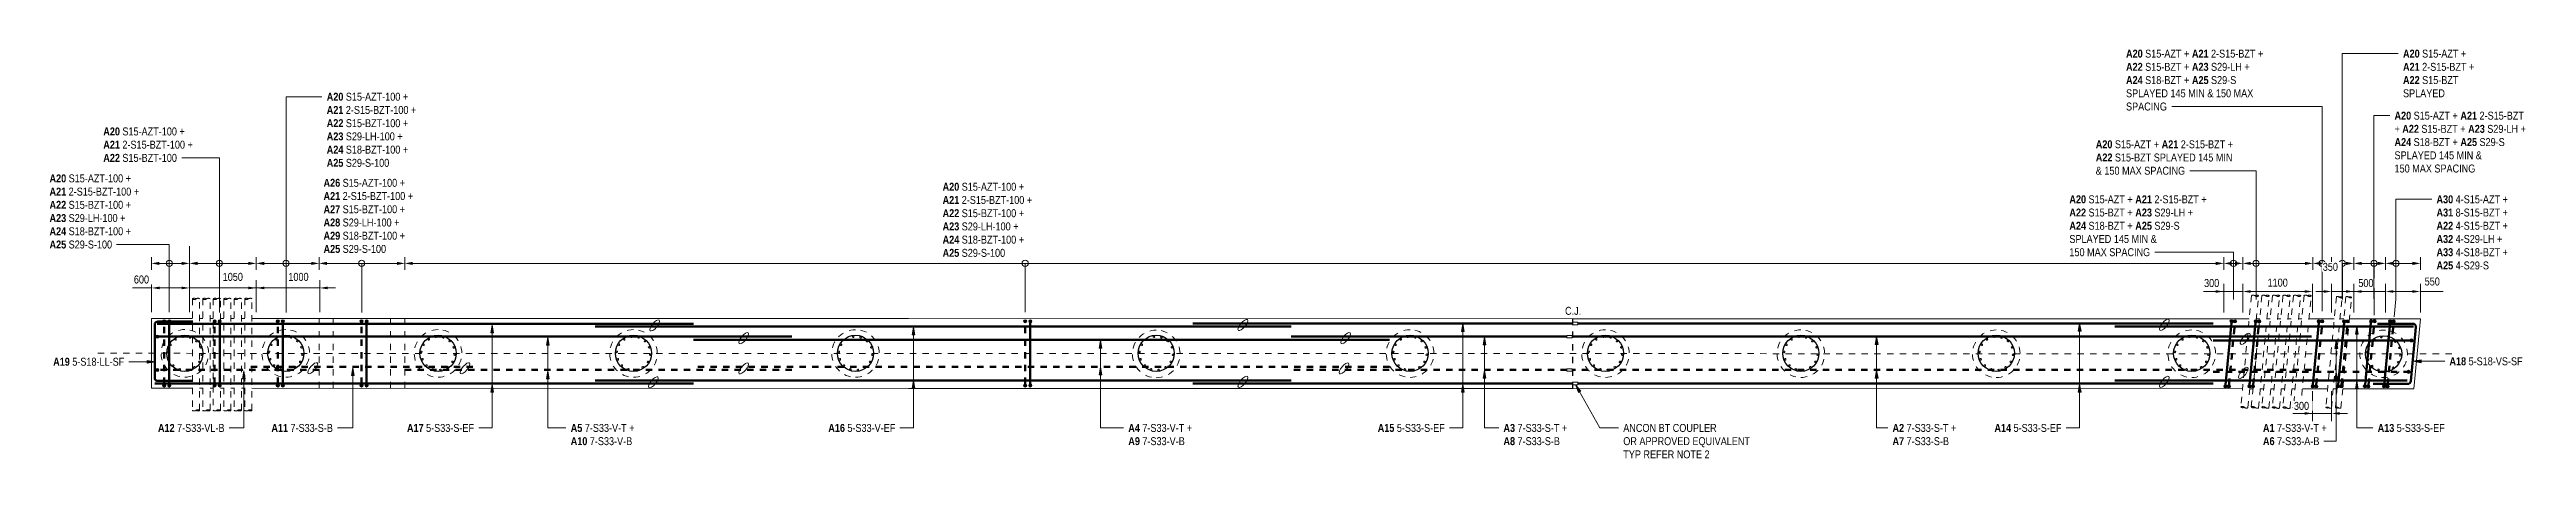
# Model space of a CAD drawing. Header units: metres. Extents: x 1652 to 1749, y -583 to 22.
# Drawn here: x 1652.38 to 1691.42, y -582.92 to -576.47 of the extents above.
import ezdxf

# ---------------------------------------------------------------- set-up
doc = ezdxf.new("R2010")
doc.units = ezdxf.units.M
doc.linetypes.add('JacobsDash', pattern=[0.0045, 0.003, -0.0015])
doc.linetypes.add('JacobsGridLine', pattern=[0.0145, 0.01, -0.001, 0.0025, -0.001])
doc.layers.get('Defpoints').update_dxf_attribs({"color": 41})
for name, color, linetype, lineweight in [('BRIDGE-ABUTMENT-CONC', 7, 'Continuous', 50), ('BRIDGE-FRAMING-LINE-18-HID', 7, 'JacobsDash', 18), ('D-BDGE', 7, 'Continuous', 13), ('D-BDGE-FNDN-LINES-18-HID', 7, 'JacobsDash', 18), ('D-BDGE-LINE', 7, 'Continuous', 9), ('D-ENHA-GEN-LINE', 7, 'Continuous', 9), ('D-ENHA-GEN-LINE-GRIDS', 7, 'Continuous', 9), ('D-ENHA-TEXT', 7, 'Continuous', 9), ('D-ENHA-TEXT-DIMS', 7, 'Continuous', 9)]:
    doc.layers.add(name, color=color, linetype=linetype, lineweight=lineweight)
doc.layers.add('D-BDGE-Conduits', color=1, linetype='Continuous', lineweight=9, true_color=0xff0000)
doc.styles.add('Arial Narrow', font='ARIALN.TTF', dxfattribs={"height": 0.125})
doc.styles.add('Arial Narrow_B', font='ARIALNB.TTF', dxfattribs={"height": 0.125})
doc.dimstyles.new('Dimension_Standard_O__mm_', dxfattribs={"dimscale": 0.3048, "dimtxt": 0.127929, "dimasz": 0.410105, "dimexe": 0.393701, "dimexo": 0.246063, "dimgap": 0.246063, "dimtad": 1, "dimdec": 0, "dimlfac": 1000, "dimzin": 0, "dimdsep": 46, "dimtxsty": 'Arial Narrow', "dimsah": 1, "dimcen": 0.09, "dimaunit": 1, "dimadec": 4, "dimazin": 0, "dimtfac": 1, "dimtdec": 4, "dimtix": 1, "dimtmove": 2, "dimatfit": 3, "dimfxl": 1, "dimtvp": 1, "dimtfill": 1, "dimtolj": 1, "dimtzin": 0, "dimlwd": 18, "dimlwe": 18, "dimarcsym": 2})
doc.dimstyles.new('Dimension_Standard_O__mm__1', dxfattribs={"dimscale": 0.3048, "dimtxt": 0.127929, "dimasz": 0.410105, "dimexe": 0.393701, "dimexo": 0.246063, "dimgap": 0.246063, "dimtad": 1, "dimdec": 0, "dimlfac": 1000, "dimzin": 0, "dimdsep": 46, "dimtxsty": 'Arial Narrow', "dimsah": 1, "dimcen": 0.09, "dimaunit": 1, "dimadec": 4, "dimazin": 0, "dimtfac": 1, "dimtdec": 4, "dimtix": 1, "dimtmove": 0, "dimatfit": 3, "dimfxl": 1, "dimtvp": 1, "dimtfill": 1, "dimtolj": 1, "dimtzin": 0, "dimlwd": 18, "dimlwe": 18, "dimarcsym": 2})
doc.dimstyles.new('Dimension_Standard_O__mm__2', dxfattribs={"dimscale": 0.3048, "dimtxt": 0.127929, "dimasz": 0.410105, "dimexe": 0.393701, "dimexo": 0.246063, "dimgap": 0.246063, "dimtad": 1, "dimdec": 0, "dimlfac": 1000, "dimzin": 0, "dimdsep": 46, "dimtxsty": 'Arial Narrow', "dimsah": 1, "dimcen": 0.09, "dimaunit": 1, "dimadec": 4, "dimazin": 0, "dimtfac": 1, "dimtdec": 4, "dimtix": 1, "dimtmove": 1, "dimatfit": 3, "dimfxl": 1, "dimtvp": 1, "dimtfill": 1, "dimtolj": 1, "dimtzin": 0, "dimlwd": 18, "dimlwe": 18, "dimarcsym": 2})

msp = doc.modelspace()

# ---------------------------------------------------------------- texts
at = {"layer": 'D-ENHA-TEXT', "char_height": 0.125, "attachment_point": 1, "style": 'Arial Narrow_B', "bg_fill": 3, "box_fill_scale": 1, "bg_fill_color": 256, "bg_fill_transparency": 0}
for s, insert in [('A20', (1685.1053, -576.4763)), ('A20', (1653.2249, -577.7024)), ('A20', (1684.6284, -577.9047)), ('A20 ', (1652.3777, -578.4421)), ('A20', (1684.2126, -578.7719)), ('A19', (1652.4349, -581.3315)), ('A11', (1655.8745, -582.3744)), ('A17', (1658.0112, -582.3744)), ('A16', (1664.6512, -582.3744)), ('A15', (1673.3112, -582.3744)), ('A14', (1683.0312, -582.3744)), ('A1', (1687.2631, -582.3744))]:
    msp.add_mtext(s, dxfattribs=dict(at, insert=insert))
at = {"layer": 'D-ENHA-TEXT', "char_height": 0.125, "attachment_point": 1, "style": 'Arial Narrow_B', "bg_fill": 3, "box_fill_scale": 1, "bg_fill_color": 256, "bg_fill_true_color": 13158600, "bg_fill_transparency": 0}
for s, insert in [('A20', (1666.4533, -578.5739)), ('A12', (1654.0866, -582.3744))]:
    msp.add_mtext(s, dxfattribs=dict(at, insert=insert))

# ---------------------------------------------------------------- blocks, each defined once
blk = doc.blocks.new('01_SFO_FRP_Pile_CastInPlace_CS - CAST-IN-PLACE PILE - 0750-7668704-DRG-1075 - ABUTMENT A REINFORCEMENT PLAN')
at = {"layer": 'D-BDGE-FNDN-LINES-18-HID', "color": 252, "true_color": 0x888888}
for start, end in [(90, 270), (270, 90)]:
    blk.add_arc((0, 0), 0.375, start, end, dxfattribs=at)
blk = doc.blocks.new('CS_DET_Rebar Combined - Multiple Bar-5956641-DRG-1075 - ABUTMENT A REINFORCEMENT PLAN')
at = {"layer": 'D-BDGE-LINE'}
for points in [[(0.025, 0), (0.024, 0.006), (0.022, 0.012), (0.018, 0.018), (0.012, 0.022), (0.006, 0.024), (0, 0.025), (-0.006, 0.024), (-0.013, 0.022), (-0.018, 0.018), (-0.022, 0.012), (-0.024, 0.006), (-0.025, 0), (-0.024, -0.006), (-0.022, -0.013), (-0.018, -0.018), (-0.013, -0.022), (-0.006, -0.024), (0, -0.025), (0.006, -0.024), (0.012, -0.022), (0.018, -0.018), (0.022, -0.013), (0.024, -0.006)], [(1.035, 0), (1.034, 0.007), (1.032, 0.012), (1.028, 0.018), (1.022, 0.022), (1.016, 0.024), (1.01, 0.025), (1.004, 0.024), (0.997, 0.022), (0.992, 0.018), (0.988, 0.012), (0.986, 0.006), (0.985, 0), (0.986, -0.006), (0.988, -0.013), (0.992, -0.018), (0.997, -0.022), (1.004, -0.024), (1.01, -0.025), (1.016, -0.024), (1.022, -0.022), (1.028, -0.018), (1.032, -0.013), (1.034, -0.006)]]:
    blk.add_hatch(color=256, dxfattribs=at).paths.add_polyline_path(points)
at = {"layer": 'D-BDGE-LINE', "lineweight": 50}
blk.add_line((0.025, 0), (0.985, 0), dxfattribs=at)
at = {"layer": 'D-BDGE-LINE'}
for centre, start, end in [((0, 0), 360, 180), ((0, 0), 180, 360), ((1.01, 0), 360, 180), ((1.01, 0), 180, 360)]:
    blk.add_arc(centre, 0.025, start, end, dxfattribs=at)
blk = doc.blocks.new('CS_DET_Rebar Combined - Multiple Bar-5956686-DRG-1075 - ABUTMENT A REINFORCEMENT PLAN')
at = {"layer": 'D-BDGE-LINE'}
for points in [[(0.025, 0), (0.024, 0.006), (0.022, 0.012), (0.018, 0.018), (0.012, 0.022), (0.006, 0.024), (0, 0.025), (-0.006, 0.024), (-0.013, 0.022), (-0.018, 0.018), (-0.022, 0.012), (-0.024, 0.006), (-0.025, 0), (-0.024, -0.006), (-0.022, -0.013), (-0.018, -0.018), (-0.013, -0.022), (-0.006, -0.024), (0, -0.025), (0.006, -0.024), (0.012, -0.022), (0.018, -0.018), (0.022, -0.013), (0.024, -0.006)], [(1.035, 0), (1.034, 0.007), (1.032, 0.012), (1.028, 0.018), (1.022, 0.022), (1.016, 0.024), (1.01, 0.025), (1.004, 0.024), (0.997, 0.022), (0.992, 0.018), (0.988, 0.012), (0.986, 0.006), (0.985, 0), (0.986, -0.006), (0.988, -0.013), (0.992, -0.018), (0.997, -0.022), (1.004, -0.024), (1.01, -0.025), (1.016, -0.024), (1.022, -0.022), (1.028, -0.018), (1.032, -0.013), (1.034, -0.006)]]:
    blk.add_hatch(color=256, dxfattribs=at).paths.add_polyline_path(points)
at = {"layer": 'D-BDGE-LINE', "linetype": 'JacobsDash', "lineweight": 50}
blk.add_line((0.985, 0), (0.025, 0), dxfattribs=at)
at = {"layer": 'D-BDGE-LINE'}
for centre, start, end in [((0, 0), 360, 180), ((0, 0), 180, 360), ((1.01, 0), 360, 180), ((1.01, 0), 180, 360)]:
    blk.add_arc(centre, 0.025, start, end, dxfattribs=at)
blk = doc.blocks.new('CS_DET_Rebar Combined - Multiple Bar-6405425-DRG-1075 - ABUTMENT A REINFORCEMENT PLAN')
at = {"layer": 'D-BDGE-LINE'}
for points in [[(0.025, 0), (0.024, 0.006), (0.022, 0.012), (0.018, 0.018), (0.012, 0.022), (0.006, 0.024), (0, 0.025), (-0.006, 0.024), (-0.013, 0.022), (-0.018, 0.018), (-0.022, 0.012), (-0.024, 0.006), (-0.025, 0), (-0.024, -0.006), (-0.022, -0.013), (-0.018, -0.018), (-0.013, -0.022), (-0.006, -0.024), (0, -0.025), (0.006, -0.024), (0.012, -0.022), (0.018, -0.018), (0.022, -0.013), (0.024, -0.006)], [(1.055, 0), (1.054, 0.006), (1.052, 0.012), (1.048, 0.018), (1.042, 0.022), (1.036, 0.024), (1.03, 0.025), (1.024, 0.024), (1.017, 0.022), (1.012, 0.018), (1.008, 0.012), (1.006, 0.006), (1.005, 0), (1.006, -0.006), (1.008, -0.013), (1.012, -0.018), (1.017, -0.022), (1.024, -0.024), (1.03, -0.025), (1.036, -0.024), (1.043, -0.021), (1.048, -0.018), (1.052, -0.013), (1.054, -0.006)]]:
    blk.add_hatch(color=256, dxfattribs=at).paths.add_polyline_path(points)
at = {"layer": 'D-BDGE-LINE', "linetype": 'JacobsDash', "lineweight": 50}
blk.add_line((1.005, 0), (0.025, 0), dxfattribs=at)
at = {"layer": 'D-BDGE-LINE'}
for centre, start, end in [((0, 0), 0, 180), ((1.03, 0), 0, 180), ((0, 0), 180, 0), ((1.03, 0), 180, 360)]:
    blk.add_arc(centre, 0.025, start, end, dxfattribs=at)
blk = doc.blocks.new('CS_DET_Rebar Combined - Multiple Bar-7507236-DRG-1075 - ABUTMENT A REINFORCEMENT PLAN')
at = {"layer": 'D-BDGE-LINE', "linetype": 'JacobsDash', "lineweight": 50}
blk.add_line((4.345, 0), (0, 0), dxfattribs=at)
blk = doc.blocks.new('CS_DET_Rebar Combined - Multiple Bar-7507169-DRG-1075 - ABUTMENT A REINFORCEMENT PLAN')
at = {"layer": 'D-BDGE-LINE', "linetype": 'JacobsDash', "lineweight": 50}
blk.add_line((11.652, 0), (0, 0), dxfattribs=at)
blk = doc.blocks.new('CS_DET_Rebar Combined - Multiple Bar-6578124-DRG-1075 - ABUTMENT A REINFORCEMENT PLAN')
at = {"layer": 'D-BDGE-LINE'}
blk.add_hatch(color=256, dxfattribs=at).paths.add_polyline_path([(0, 0.025), (-0.006, 0.024), (-0.013, 0.022), (-0.018, 0.018), (-0.022, 0.012), (-0.024, 0.006), (-0.025, 0), (-0.024, -0.006), (-0.022, -0.013), (-0.018, -0.018), (-0.013, -0.022), (-0.006, -0.024), (0, -0.025), (0.006, -0.024), (0.012, -0.022), (0.018, -0.018), (0.022, -0.013), (0.024, -0.006), (0.025, 0), (0.024, 0.006), (0.022, 0.012), (0.018, 0.018), (0.012, 0.022), (0.006, 0.024)])
at = {"layer": 'D-BDGE-LINE', "linetype": 'JacobsDash', "lineweight": 50}
blk.add_line((3.078, 0), (0.025, 0), dxfattribs=at)
at = {"layer": 'D-BDGE-LINE'}
for start, end in [(360, 180), (180, 360)]:
    blk.add_arc((0, 0), 0.025, start, end, dxfattribs=at)
blk = doc.blocks.new('CS_DET_Rebar Combined - Multiple Bar-6578092-DRG-1075 - ABUTMENT A REINFORCEMENT PLAN')
at = {"layer": 'D-BDGE-LINE'}
blk.add_hatch(color=256, dxfattribs=at).paths.add_polyline_path([(0, 0.025), (-0.006, 0.024), (-0.013, 0.022), (-0.018, 0.018), (-0.022, 0.012), (-0.024, 0.006), (-0.025, 0), (-0.024, -0.006), (-0.022, -0.013), (-0.018, -0.018), (-0.013, -0.022), (-0.006, -0.024), (0, -0.025), (0.006, -0.024), (0.012, -0.022), (0.018, -0.018), (0.022, -0.013), (0.024, -0.006), (0.025, 0), (0.024, 0.006), (0.022, 0.012), (0.018, 0.018), (0.012, 0.022), (0.006, 0.024)])
at = {"layer": 'D-BDGE-LINE', "lineweight": 50}
blk.add_line((0.025, 0), (3.125, 0), dxfattribs=at)
at = {"layer": 'D-BDGE-LINE'}
for start, end in [(360, 180), (180, 360)]:
    blk.add_arc((0, 0), 0.025, start, end, dxfattribs=at)
blk = doc.blocks.new('CS_DET_Rebar Combined - Multiple Bar-7506955-DRG-1075 - ABUTMENT A REINFORCEMENT PLAN')
at = {"layer": 'D-BDGE-LINE', "lineweight": 50}
blk.add_line((0, 0), (4.346, 0), dxfattribs=at)
blk = doc.blocks.new('CS_DET_Rebar Combined - Multiple Bar-7506741-DRG-1075 - ABUTMENT A REINFORCEMENT PLAN')
at = {"layer": 'D-BDGE-LINE', "lineweight": 50}
blk.add_line((0, 0), (5.982, 0), dxfattribs=at)
blk = doc.blocks.new('CS_DET_Rebar Combined - Multiple Bar-7506779-DRG-1075 - ABUTMENT A REINFORCEMENT PLAN')
at = {"layer": 'D-BDGE-LINE', "lineweight": 50}
blk.add_line((0, 0), (10.015, 0), dxfattribs=at)
blk = doc.blocks.new('CS_DET_Rebar Combined - Multiple Bar-7506915-DRG-1075 - ABUTMENT A REINFORCEMENT PLAN')
at = {"layer": 'D-BDGE-LINE', "lineweight": 50}
blk.add_line((0, 0), (11.652, 0), dxfattribs=at)
blk = doc.blocks.new('CS_DET_Reinf_Bar Marking - Scale 10-6090033-DRG-1075 - ABUTMENT A REINFORCEMENT PLAN')
at = {"layer": 'D-BDGE-LINE'}
for start, end in [(0, 180), (180, 0)]:
    blk.add_arc((0, 0), 0.0125, start, end, dxfattribs=at)
blk = doc.blocks.new('CS_DET_Rebar Combined - Multiple Bar-6405531-DRG-1075 - ABUTMENT A REINFORCEMENT PLAN')
at = {"layer": 'D-BDGE-LINE'}
for points in [[(0.025, 0), (0.024, 0.006), (0.022, 0.012), (0.018, 0.018), (0.012, 0.022), (0.006, 0.024), (0, 0.025), (-0.006, 0.024), (-0.013, 0.022), (-0.018, 0.018), (-0.022, 0.012), (-0.024, 0.006), (-0.025, 0), (-0.024, -0.006), (-0.022, -0.013), (-0.018, -0.018), (-0.013, -0.022), (-0.006, -0.024), (0, -0.025), (0.006, -0.024), (0.012, -0.022), (0.018, -0.018), (0.022, -0.013), (0.024, -0.006)], [(1.055, 0), (1.054, 0.006), (1.052, 0.012), (1.048, 0.018), (1.042, 0.022), (1.036, 0.024), (1.03, 0.025), (1.024, 0.024), (1.017, 0.022), (1.012, 0.018), (1.008, 0.012), (1.006, 0.006), (1.005, 0), (1.006, -0.006), (1.008, -0.013), (1.012, -0.018), (1.017, -0.022), (1.024, -0.024), (1.03, -0.025), (1.036, -0.024), (1.042, -0.022), (1.048, -0.018), (1.052, -0.013), (1.054, -0.006)]]:
    blk.add_hatch(color=256, dxfattribs=at).paths.add_polyline_path(points)
at = {"layer": 'D-BDGE-LINE', "lineweight": 50}
blk.add_line((0.025, 0), (1.005, 0), dxfattribs=at)
at = {"layer": 'D-BDGE-LINE'}
for centre, start, end in [((0, 0), 0, 180), ((1.03, 0), 0, 180), ((0, 0), 180, 0), ((1.03, 0), 180, 0)]:
    blk.add_arc(centre, 0.025, start, end, dxfattribs=at)
blk = doc.blocks.new('T2DExtentArrowReinf_v1 - Extent-6499215-DRG-1075 - ABUTMENT A REINFORCEMENT PLAN')
at = {"layer": 'D-BDGE-LINE'}
for p, q in [((0, 0.01), (0, -0.082)), ((0.125, 0), (0.425, 0)), ((0.164, 0), (0.164, -0.568)), ((0.55, -0.034), (0.55, 0))]:
    blk.add_line(p, q, dxfattribs=at)
blk = doc.blocks.new('T2DExtentArrowReinf_v1 - Extent-7478946-DRG-1075 - ABUTMENT A REINFORCEMENT PLAN')
at = {"layer": 'D-BDGE-LINE'}
for p, q in [((0, 0.01), (0, -0.082)), ((0.125, 0), (0.866, 0)), ((0.469, 0), (0.469, -0.773)), ((0.991, -0.076), (0.991, 0))]:
    blk.add_line(p, q, dxfattribs=at)
blk = doc.blocks.new('SC_DET_BREAK LINE - Pipe Break-7475145-DRG-1075 - ABUTMENT A REINFORCEMENT PLAN')
at = {"layer": 'D-BDGE-LINE', "color": 143, "lineweight": 13, "true_color": 0x78aac8}
for p, q in [((0.061, 0.003), (0.057, 0)), ((0.057, 0), (0.061, 0.003)), ((0.057, 0), (0.053, -0.003)), ((0.057, 0), (0.053, -0.003)), ((0.061, -0.003), (0.057, 0)), ((0.057, 0), (0.061, -0.003))]:
    blk.add_line(p, q, dxfattribs=at)
blk.add_ellipse((0.027, 0), major_axis=(0.027, 0), ratio=0.349427, start_param=3.141593, end_param=5.961804, dxfattribs=at)
for points in [[(0.004, -0.005), (0.002, -0.004), (0.001, -0.002), (0, -0.001), (0, 0)], [(0.113, 0), (0.113, -0.001), (0.113, -0.002), (0.112, -0.003), (0.111, -0.004), (0.11, -0.005)], [(0.113, -0.002), (0.113, -0.001), (0.113, -0.001), (0.113, 0)], [(0.061, -0.003), (0.061, -0.004), (0.062, -0.004), (0.063, -0.005)], [(0.064, -0.005), (0.065, -0.006), (0.066, -0.006), (0.067, -0.006)], [(0.068, -0.007), (0.069, -0.007), (0.071, -0.008), (0.072, -0.008)], [(0.079, -0.009), (0.081, -0.009), (0.082, -0.009), (0.083, -0.009)], [(0.098, -0.009), (0.099, -0.008), (0.1, -0.008), (0.101, -0.008)], [(0.103, -0.007), (0.104, -0.007), (0.106, -0.007), (0.107, -0.006)], [(0.107, -0.006), (0.108, -0.006), (0.109, -0.005), (0.11, -0.005)], [(0.111, -0.004), (0.112, -0.003), (0.112, -0.003), (0.112, -0.003)]]:
    blk.add_open_spline(points, degree=3, dxfattribs=at)
for points, knots in [([(0.113, 0), (0.113, 0.001), (0.113, 0.002), (0.111, 0.004), (0.107, 0.006), (0.103, 0.008), (0.097, 0.009), (0.091, 0.009), (0.084, 0.01), (0.076, 0.009), (0.069, 0.007), (0.063, 0.005), (0.061, 0.004), (0.061, 0.003)], [0.5, 0.5, 0.5, 0.5, 0.5416667, 0.5833333, 0.625, 0.6666667, 0.7083333, 0.75, 0.7916667, 0.8333333, 0.9166667, 0.9583333, 1, 1, 1, 1]), ([(0.053, -0.003), (0.052, -0.004), (0.051, -0.005), (0.048, -0.006), (0.045, -0.007), (0.04, -0.008), (0.032, -0.009), (0.023, -0.01), (0.012, -0.008), (0.006, -0.006), (0.004, -0.005)], [0, 0, 0, 0, 0.0625, 0.125, 0.1875, 0.25, 0.375, 0.5, 0.625, 0.8125, 0.8125, 0.8125, 0.8125]), ([(0.11, -0.005), (0.109, -0.005), (0.107, -0.006), (0.104, -0.007), (0.098, -0.009), (0.088, -0.01), (0.075, -0.009), (0.065, -0.006), (0.062, -0.004), (0.061, -0.003)], [0.1875, 0.1875, 0.1875, 0.1875, 0.25, 0.3125, 0.375, 0.5, 0.75, 0.875, 1, 1, 1, 1])]:
    blk.add_open_spline(points, degree=3, knots=knots, dxfattribs=at)
blk = doc.blocks.new('SC_DET_BREAK LINE - Pipe Break-7475341-DRG-1075 - ABUTMENT A REINFORCEMENT PLAN')
at = {"layer": 'D-BDGE-LINE', "color": 143, "lineweight": 13, "true_color": 0x78aac8}
for p, q in [((0.061, 0.003), (0.057, 0)), ((0.057, 0), (0.061, 0.003)), ((0.057, 0), (0.053, -0.003)), ((0.057, 0), (0.053, -0.003)), ((0.061, -0.003), (0.057, 0)), ((0.057, 0), (0.061, -0.003))]:
    blk.add_line(p, q, dxfattribs=at)
blk.add_ellipse((0.027, 0), major_axis=(0.027, 0), ratio=0.349427, start_param=3.141593, end_param=5.961804, dxfattribs=at)
for points, knots in [([(0.053, -0.003), (0.052, -0.004), (0.051, -0.005), (0.048, -0.006), (0.045, -0.007), (0.04, -0.008), (0.032, -0.009), (0.023, -0.01), (0.012, -0.008), (0.004, -0.006), (0.001, -0.002), (0, -0.001), (0, 0)], [0, 0, 0, 0, 0.0625, 0.125, 0.1875, 0.25, 0.375, 0.5, 0.625, 0.8125, 0.90625, 1, 1, 1, 1]), ([(0.113, 0), (0.113, 0.001), (0.113, 0.002), (0.111, 0.004), (0.107, 0.006), (0.102, 0.008), (0.097, 0.009), (0.091, 0.009), (0.084, 0.01), (0.076, 0.009), (0.069, 0.007), (0.063, 0.005), (0.061, 0.004), (0.061, 0.003)], [0.5, 0.5, 0.5, 0.5, 0.5416667, 0.5833333, 0.625, 0.6666667, 0.7083333, 0.75, 0.7916667, 0.8333333, 0.9166667, 0.9583333, 1, 1, 1, 1]), ([(0.113, 0), (0.113, -0.001), (0.113, -0.002), (0.112, -0.003), (0.11, -0.005), (0.107, -0.006), (0.104, -0.007), (0.098, -0.009), (0.088, -0.01), (0.074, -0.009), (0.065, -0.006), (0.062, -0.004), (0.061, -0.003)], [0, 0, 0, 0, 0.0625, 0.125, 0.1875, 0.25, 0.3125, 0.375, 0.5, 0.75, 0.875, 1, 1, 1, 1])]:
    blk.add_open_spline(points, degree=3, knots=knots, dxfattribs=at)
for points in [[(0.113, -0.002), (0.113, -0.001), (0.113, -0.001), (0.113, 0)], [(0.061, -0.003), (0.061, -0.004), (0.062, -0.004), (0.063, -0.005)], [(0.064, -0.005), (0.065, -0.006), (0.066, -0.006), (0.067, -0.006)], [(0.068, -0.007), (0.069, -0.007), (0.071, -0.008), (0.072, -0.008)], [(0.079, -0.009), (0.081, -0.009), (0.082, -0.009), (0.083, -0.009)], [(0.098, -0.009), (0.099, -0.008), (0.1, -0.008), (0.101, -0.008)], [(0.103, -0.007), (0.104, -0.007), (0.106, -0.007), (0.107, -0.006)], [(0.107, -0.006), (0.108, -0.006), (0.109, -0.005), (0.11, -0.005)], [(0.111, -0.004), (0.111, -0.003), (0.112, -0.003), (0.112, -0.003)]]:
    blk.add_open_spline(points, degree=3, dxfattribs=at)
blk = doc.blocks.new('SC_DET_BREAK LINE - Pipe Break-V1-DRG-1075 - ABUTMENT A REINFORCEMENT PLAN')
at = {"layer": 'D-BDGE-LINE', "color": 143, "lineweight": 13, "true_color": 0x78aac8}
for p, q in [((0.061, 0.003), (0.057, 0)), ((0.057, 0), (0.061, 0.003)), ((0.057, 0), (0.053, -0.003)), ((0.057, 0), (0.053, -0.003)), ((0.061, -0.003), (0.057, 0)), ((0.057, 0), (0.061, -0.003))]:
    blk.add_line(p, q, dxfattribs=at)
for start_param, end_param in [(3.141593, 3.790833), (3.846645, 5.961804)]:
    blk.add_ellipse((0.027, 0), major_axis=(0.027, 0), ratio=0.349427, start_param=start_param, end_param=end_param, dxfattribs=at)
for points in [[(0.004, -0.005), (0.002, -0.004), (0.001, -0.002), (0, -0.001), (0, 0)], [(0.113, 0), (0.113, -0.001), (0.113, -0.002), (0.112, -0.003), (0.111, -0.004), (0.11, -0.005)], [(0.113, -0.002), (0.113, -0.001), (0.113, -0.001), (0.113, 0)], [(0.061, -0.003), (0.061, -0.004), (0.062, -0.004), (0.063, -0.005)], [(0.064, -0.005), (0.065, -0.006), (0.066, -0.006), (0.067, -0.006)], [(0.068, -0.007), (0.069, -0.007), (0.071, -0.008), (0.072, -0.008)], [(0.079, -0.009), (0.081, -0.009), (0.082, -0.009), (0.083, -0.009)], [(0.098, -0.009), (0.099, -0.008), (0.1, -0.008), (0.101, -0.008)], [(0.103, -0.007), (0.104, -0.007), (0.106, -0.007), (0.107, -0.006)], [(0.107, -0.006), (0.108, -0.006), (0.109, -0.005), (0.11, -0.005)], [(0.111, -0.004), (0.112, -0.003), (0.112, -0.003), (0.112, -0.003)]]:
    blk.add_open_spline(points, degree=3, dxfattribs=at)
for points, knots in [([(0.113, 0), (0.113, 0.001), (0.113, 0.002), (0.111, 0.004), (0.107, 0.006), (0.103, 0.008), (0.097, 0.009), (0.091, 0.009), (0.084, 0.01), (0.076, 0.009), (0.069, 0.007), (0.063, 0.005), (0.061, 0.004), (0.061, 0.003)], [0.5, 0.5, 0.5, 0.5, 0.5416667, 0.5833333, 0.625, 0.6666667, 0.7083333, 0.75, 0.7916667, 0.8333333, 0.9166667, 0.9583333, 1, 1, 1, 1]), ([(0.053, -0.003), (0.052, -0.004), (0.051, -0.005), (0.048, -0.006), (0.045, -0.007), (0.04, -0.008), (0.032, -0.009), (0.023, -0.01), (0.012, -0.008), (0.006, -0.006), (0.004, -0.005)], [0, 0, 0, 0, 0.0625, 0.125, 0.1875, 0.25, 0.375, 0.5, 0.625, 0.8125, 0.8125, 0.8125, 0.8125]), ([(0.11, -0.005), (0.109, -0.005), (0.107, -0.006), (0.104, -0.007), (0.098, -0.009), (0.088, -0.01), (0.075, -0.009), (0.065, -0.006), (0.062, -0.004), (0.061, -0.003)], [0.1875, 0.1875, 0.1875, 0.1875, 0.25, 0.3125, 0.375, 0.5, 0.75, 0.875, 1, 1, 1, 1])]:
    blk.add_open_spline(points, degree=3, knots=knots, dxfattribs=at)
blk = doc.blocks.new('SC_DET_BREAK LINE - Pipe Break-6358259-DRG-1075 - ABUTMENT A REINFORCEMENT PLAN')
at = {"layer": 'D-BDGE-LINE', "color": 143, "lineweight": 13, "true_color": 0x78aac8}
for p, q in [((0.061, 0.003), (0.057, 0)), ((0.057, 0), (0.061, 0.003)), ((0.057, 0), (0.053, -0.003)), ((0.057, 0), (0.053, -0.003)), ((0.061, -0.003), (0.057, 0)), ((0.057, 0), (0.061, -0.003))]:
    blk.add_line(p, q, dxfattribs=at)
blk.add_ellipse((0.027, 0), major_axis=(0.027, 0), ratio=0.349427, start_param=3.141593, end_param=5.961804, dxfattribs=at)
for points, knots in [([(0.053, -0.003), (0.052, -0.004), (0.051, -0.005), (0.048, -0.006), (0.045, -0.007), (0.04, -0.008), (0.032, -0.009), (0.023, -0.01), (0.012, -0.008), (0.004, -0.006), (0.001, -0.002), (0, -0.001), (0, 0)], [0, 0, 0, 0, 0.0625, 0.125, 0.1875, 0.25, 0.375, 0.5, 0.625, 0.8125, 0.90625, 1, 1, 1, 1]), ([(0.113, 0), (0.113, 0.001), (0.113, 0.002), (0.111, 0.004), (0.107, 0.006), (0.103, 0.008), (0.097, 0.009), (0.091, 0.009), (0.084, 0.01), (0.076, 0.009), (0.069, 0.007), (0.063, 0.005), (0.061, 0.004), (0.061, 0.003)], [0.5, 0.5, 0.5, 0.5, 0.5416667, 0.5833333, 0.625, 0.6666667, 0.7083333, 0.75, 0.7916667, 0.8333333, 0.9166667, 0.9583333, 1, 1, 1, 1]), ([(0.11, -0.005), (0.109, -0.005), (0.107, -0.006), (0.104, -0.007), (0.098, -0.009), (0.088, -0.01), (0.075, -0.009), (0.065, -0.006), (0.062, -0.004), (0.061, -0.003)], [0.1875, 0.1875, 0.1875, 0.1875, 0.25, 0.3125, 0.375, 0.5, 0.75, 0.875, 1, 1, 1, 1])]:
    blk.add_open_spline(points, degree=3, knots=knots, dxfattribs=at)
for points in [[(0.113, 0), (0.113, -0.001), (0.113, -0.002), (0.112, -0.003), (0.111, -0.004), (0.11, -0.005)], [(0.113, -0.002), (0.113, -0.001), (0.113, -0.001), (0.113, 0)], [(0.061, -0.003), (0.061, -0.004), (0.062, -0.004), (0.063, -0.005)], [(0.064, -0.005), (0.065, -0.006), (0.066, -0.006), (0.067, -0.006)], [(0.068, -0.007), (0.069, -0.007), (0.071, -0.008), (0.072, -0.008)], [(0.079, -0.009), (0.081, -0.009), (0.082, -0.009), (0.083, -0.009)], [(0.098, -0.009), (0.099, -0.008), (0.1, -0.008), (0.101, -0.008)], [(0.103, -0.007), (0.104, -0.007), (0.106, -0.007), (0.107, -0.006)], [(0.107, -0.006), (0.108, -0.006), (0.109, -0.005), (0.11, -0.005)], [(0.111, -0.004), (0.112, -0.003), (0.112, -0.003), (0.112, -0.003)]]:
    blk.add_open_spline(points, degree=3, dxfattribs=at)
blk = doc.blocks.new('SC_DET_BREAK LINE - Pipe Break-6358486-DRG-1075 - ABUTMENT A REINFORCEMENT PLAN')
at = {"layer": 'D-BDGE-LINE', "color": 143, "lineweight": 13, "true_color": 0x78aac8}
for p, q in [((0.061, 0.003), (0.057, 0)), ((0.057, 0), (0.061, 0.003)), ((0.057, 0), (0.053, -0.003)), ((0.057, 0), (0.053, -0.003)), ((0.061, -0.003), (0.057, 0)), ((0.057, 0), (0.061, -0.003))]:
    blk.add_line(p, q, dxfattribs=at)
blk.add_ellipse((0.027, 0), major_axis=(0.027, 0), ratio=0.349427, start_param=3.141593, end_param=5.961804, dxfattribs=at)
for points, knots in [([(0.053, -0.003), (0.052, -0.004), (0.051, -0.005), (0.048, -0.006), (0.045, -0.007), (0.04, -0.008), (0.032, -0.009), (0.023, -0.01), (0.012, -0.008), (0.004, -0.006), (0.001, -0.002), (0, -0.001), (0, 0)], [0, 0, 0, 0, 0.0625, 0.125, 0.1875, 0.25, 0.375, 0.5, 0.625, 0.8125, 0.90625, 1, 1, 1, 1]), ([(0.113, 0), (0.113, 0.001), (0.113, 0.002), (0.111, 0.004), (0.107, 0.006), (0.103, 0.008), (0.097, 0.009), (0.091, 0.009), (0.084, 0.01), (0.076, 0.009), (0.069, 0.007), (0.063, 0.005), (0.061, 0.004), (0.061, 0.003)], [0.5, 0.5, 0.5, 0.5, 0.5416667, 0.5833333, 0.625, 0.6666667, 0.7083333, 0.75, 0.7916667, 0.8333333, 0.9166667, 0.9583333, 1, 1, 1, 1]), ([(0.113, 0), (0.113, -0.001), (0.113, -0.002), (0.112, -0.003), (0.11, -0.005), (0.107, -0.006), (0.104, -0.007), (0.098, -0.009), (0.088, -0.01), (0.075, -0.009), (0.065, -0.006), (0.062, -0.004), (0.061, -0.003)], [0, 0, 0, 0, 0.0625, 0.125, 0.1875, 0.25, 0.3125, 0.375, 0.5, 0.75, 0.875, 1, 1, 1, 1])]:
    blk.add_open_spline(points, degree=3, knots=knots, dxfattribs=at)
for points in [[(0.113, -0.002), (0.113, -0.001), (0.113, -0.001), (0.113, 0)], [(0.061, -0.003), (0.061, -0.004), (0.062, -0.004), (0.063, -0.005)], [(0.064, -0.005), (0.065, -0.006), (0.066, -0.006), (0.067, -0.006)], [(0.068, -0.007), (0.069, -0.007), (0.071, -0.008), (0.072, -0.008)], [(0.079, -0.009), (0.081, -0.009), (0.082, -0.009), (0.083, -0.009)], [(0.098, -0.009), (0.099, -0.008), (0.1, -0.008), (0.101, -0.008)], [(0.103, -0.007), (0.104, -0.007), (0.106, -0.007), (0.107, -0.006)], [(0.107, -0.006), (0.108, -0.006), (0.109, -0.005), (0.11, -0.005)], [(0.111, -0.004), (0.112, -0.003), (0.112, -0.003), (0.112, -0.003)]]:
    blk.add_open_spline(points, degree=3, dxfattribs=at)
blk = doc.blocks.new('T2DExtentArrowReinf_v1 - Extent-6498789-DRG-1075 - ABUTMENT A REINFORCEMENT PLAN')
at = {"layer": 'D-BDGE-LINE'}
for p, q in [((0, 0.01), (0, -0.082)), ((0.125, 0), (1.226, 0)), ((0.671, 0), (0.671, -0.773)), ((1.351, -0.076), (1.351, 0))]:
    blk.add_line(p, q, dxfattribs=at)
blk = doc.blocks.new('SC_DET_BREAK LINE - Pipe Break-6358943-DRG-1075 - ABUTMENT A REINFORCEMENT PLAN')
at = {"layer": 'D-BDGE-LINE', "color": 143, "lineweight": 13, "true_color": 0x78aac8}
for p, q in [((0.053, 0.003), (0.057, 0)), ((0.057, 0), (0.053, 0.003)), ((0.057, 0), (0.061, 0.003)), ((0.057, 0), (0.061, 0.003)), ((0.057, 0), (0.061, -0.003)), ((0.057, 0), (0.061, -0.003))]:
    blk.add_line(p, q, dxfattribs=at)
for major_axis, start_param, end_param in [((-0.027, 0), 5.578132, 6.283185), ((0.027, 0), 1.731487, 2.436519), ((0.027, 0), 1.026434, 1.731449), ((0.027, 0), 0.321381, 1.026384)]:
    blk.add_ellipse((0.027, 0), major_axis=major_axis, ratio=0.349427, start_param=start_param, end_param=end_param, dxfattribs=at)
for points, knots in [([(0, 0), (0, 0.001), (0, 0.002), (0.002, 0.003), (0.004, 0.005), (0.006, 0.006), (0.01, 0.007), (0.015, 0.009), (0.026, 0.01), (0.039, 0.009), (0.049, 0.006), (0.052, 0.004), (0.053, 0.003)], [0, 0, 0, 0, 0.0625, 0.125, 0.1875, 0.25, 0.3125, 0.375, 0.5, 0.75, 0.875, 1, 1, 1, 1]), ([(0.061, 0.003), (0.061, 0.004), (0.063, 0.005), (0.065, 0.006), (0.069, 0.007), (0.074, 0.008), (0.081, 0.009), (0.091, 0.01), (0.101, 0.008), (0.109, 0.006), (0.113, 0.002), (0.113, 0.001), (0.113, 0)], [0, 0, 0, 0, 0.0625, 0.125, 0.1875, 0.25, 0.375, 0.5, 0.625, 0.8125, 0.90625, 1, 1, 1, 1]), ([(0.061, -0.003), (0.061, -0.004), (0.063, -0.005), (0.067, -0.007), (0.072, -0.008), (0.08, -0.009), (0.091, -0.01), (0.103, -0.008), (0.11, -0.005), (0.113, -0.002), (0.113, -0.001), (0.113, 0)], [0, 0, 0, 0, 0.0416667, 0.0833333, 0.125, 0.1666667, 0.25, 0.3333333, 0.4166667, 0.4583333, 0.5, 0.5, 0.5, 0.5])]:
    blk.add_open_spline(points, degree=3, knots=knots, dxfattribs=at)
for points in [[(0.063, 0.005), (0.062, 0.004), (0.061, 0.004), (0.061, 0.003)], [(0.067, 0.006), (0.066, 0.006), (0.065, 0.006), (0.064, 0.005)], [(0.072, 0.008), (0.071, 0.008), (0.069, 0.007), (0.068, 0.007)], [(0.083, 0.009), (0.082, 0.009), (0.081, 0.009), (0.079, 0.009)], [(0.101, 0.008), (0.1, 0.008), (0.099, 0.008), (0.098, 0.009)], [(0.107, 0.006), (0.106, 0.007), (0.104, 0.007), (0.103, 0.007)], [(0.11, 0.005), (0.109, 0.005), (0.108, 0.006), (0.107, 0.006)], [(0.112, 0.003), (0.112, 0.003), (0.112, 0.003), (0.111, 0.004)], [(0.113, 0), (0.113, 0.001), (0.113, 0.001), (0.113, 0.002)]]:
    blk.add_open_spline(points, degree=3, dxfattribs=at)
blk = doc.blocks.new('SC_DET_BREAK LINE - Pipe Break-7475010-DRG-1075 - ABUTMENT A REINFORCEMENT PLAN')
at = {"layer": 'D-BDGE-LINE', "color": 143, "lineweight": 13, "true_color": 0x78aac8}
for p, q in [((0.053, 0.003), (0.057, 0)), ((0.057, 0), (0.053, 0.003)), ((0.057, 0), (0.061, 0.003)), ((0.057, 0), (0.061, 0.003)), ((0.057, 0), (0.061, -0.003)), ((0.057, 0), (0.061, -0.003))]:
    blk.add_line(p, q, dxfattribs=at)
for major_axis, start_param, end_param in [((-0.0273, 0), 5.578132, 6.283185), ((0.0273, 0), 1.731487, 2.436519), ((0.0273, 0), 1.026434, 1.731449), ((0.0273, 0), 0.321381, 1.026384)]:
    blk.add_ellipse((0.027, 0), major_axis=major_axis, ratio=0.349427, start_param=start_param, end_param=end_param, dxfattribs=at)
for points, knots in [([(0, 0), (0, 0.001), (0, 0.002), (0.002, 0.003), (0.004, 0.005), (0.006, 0.006), (0.01, 0.007), (0.015, 0.009), (0.026, 0.01), (0.039, 0.009), (0.049, 0.006), (0.052, 0.004), (0.053, 0.003)], [0, 0, 0, 0, 0.0625, 0.125, 0.1875, 0.25, 0.3125, 0.375, 0.5, 0.75, 0.875, 1, 1, 1, 1]), ([(0.061, 0.003), (0.062, 0.004), (0.063, 0.005), (0.066, 0.006), (0.069, 0.007), (0.074, 0.009), (0.082, 0.01), (0.092, 0.01), (0.103, 0.008), (0.11, 0.006), (0.114, 0.003), (0.115, 0.001), (0.115, 0)], [0, 0, 0, 0, 0.0625, 0.125, 0.1875, 0.25, 0.375, 0.5, 0.625, 0.8125, 0.90625, 1, 1, 1, 1]), ([(0.061, -0.003), (0.062, -0.004), (0.064, -0.005), (0.068, -0.007), (0.073, -0.008), (0.081, -0.01), (0.092, -0.01), (0.104, -0.008), (0.111, -0.005), (0.114, -0.002), (0.115, -0.001), (0.115, 0)], [0, 0, 0, 0, 0.0416667, 0.0833333, 0.125, 0.1666667, 0.25, 0.3333333, 0.4166667, 0.4583333, 0.5, 0.5, 0.5, 0.5])]:
    blk.add_open_spline(points, degree=3, knots=knots, dxfattribs=at)
for points in [[(0.064, 0.005), (0.063, 0.004), (0.062, 0.004), (0.061, 0.003)], [(0.067, 0.007), (0.066, 0.006), (0.066, 0.006), (0.065, 0.005)], [(0.073, 0.008), (0.072, 0.008), (0.07, 0.007), (0.069, 0.007)], [(0.084, 0.009), (0.083, 0.009), (0.082, 0.009), (0.08, 0.009)], [(0.102, 0.008), (0.101, 0.008), (0.1, 0.008), (0.099, 0.009)], [(0.108, 0.006), (0.107, 0.007), (0.106, 0.007), (0.104, 0.008)], [(0.111, 0.005), (0.111, 0.005), (0.109, 0.006), (0.108, 0.006)], [(0.114, 0.003), (0.113, 0.003), (0.113, 0.004), (0.112, 0.004)], [(0.115, 0), (0.115, 0.001), (0.115, 0.001), (0.114, 0.002)]]:
    blk.add_open_spline(points, degree=3, dxfattribs=at)
blk = doc.blocks.new('SC_DET_BREAK LINE - Pipe Break-6359200-DRG-1075 - ABUTMENT A REINFORCEMENT PLAN')
at = {"layer": 'D-BDGE-LINE', "color": 143, "lineweight": 13, "true_color": 0x78aac8}
for p, q in [((0.053, 0.003), (0.057, 0)), ((0.057, 0), (0.053, 0.003)), ((0.057, 0), (0.061, 0.003)), ((0.057, 0), (0.061, 0.003)), ((0.057, 0), (0.061, -0.003)), ((0.057, 0), (0.061, -0.003))]:
    blk.add_line(p, q, dxfattribs=at)
blk.add_ellipse((0.027, 0), major_axis=(-0.0271, 0), ratio=0.349427, start_param=3.462974, end_param=6.283185, dxfattribs=at)
for points, knots in [([(0, 0), (0, 0.001), (0, 0.002), (0.002, 0.003), (0.004, 0.005), (0.006, 0.006), (0.01, 0.007), (0.015, 0.009), (0.026, 0.01), (0.039, 0.009), (0.049, 0.006), (0.052, 0.004), (0.053, 0.003)], [0, 0, 0, 0, 0.0625, 0.125, 0.1875, 0.25, 0.3125, 0.375, 0.5, 0.75, 0.875, 1, 1, 1, 1]), ([(0.061, 0.003), (0.062, 0.004), (0.063, 0.005), (0.066, 0.006), (0.069, 0.007), (0.074, 0.008), (0.082, 0.01), (0.091, 0.01), (0.102, 0.008), (0.11, 0.006), (0.113, 0.003), (0.114, 0.001), (0.114, 0)], [0, 0, 0, 0, 0.0625, 0.125, 0.1875, 0.25, 0.375, 0.5, 0.625, 0.8125, 0.90625, 1, 1, 1, 1]), ([(0.061, -0.003), (0.062, -0.004), (0.064, -0.005), (0.068, -0.007), (0.073, -0.008), (0.08, -0.009), (0.091, -0.01), (0.103, -0.008), (0.111, -0.005), (0.113, -0.002), (0.114, -0.001), (0.114, 0)], [0, 0, 0, 0, 0.0416667, 0.0833333, 0.125, 0.1666667, 0.25, 0.3333333, 0.4166667, 0.4583333, 0.5, 0.5, 0.5, 0.5])]:
    blk.add_open_spline(points, degree=3, knots=knots, dxfattribs=at)
for points in [[(0.063, 0.005), (0.062, 0.004), (0.062, 0.004), (0.061, 0.003)], [(0.067, 0.006), (0.066, 0.006), (0.065, 0.006), (0.064, 0.005)], [(0.073, 0.008), (0.071, 0.008), (0.07, 0.007), (0.068, 0.007)], [(0.084, 0.009), (0.082, 0.009), (0.081, 0.009), (0.08, 0.009)], [(0.102, 0.008), (0.101, 0.008), (0.1, 0.008), (0.098, 0.009)], [(0.107, 0.006), (0.106, 0.007), (0.105, 0.007), (0.103, 0.008)], [(0.111, 0.005), (0.11, 0.005), (0.109, 0.006), (0.107, 0.006)], [(0.113, 0.003), (0.113, 0.003), (0.112, 0.004), (0.112, 0.004)], [(0.114, 0), (0.114, 0.001), (0.114, 0.001), (0.113, 0.002)]]:
    blk.add_open_spline(points, degree=3, dxfattribs=at)
blk = doc.blocks.new('SC_DET_BREAK LINE - Pipe Break-7474449-DRG-1075 - ABUTMENT A REINFORCEMENT PLAN')
at = {"layer": 'D-BDGE-LINE', "color": 143, "lineweight": 13, "true_color": 0x78aac8}
for p, q in [((0.053, 0.003), (0.058, 0)), ((0.058, 0), (0.053, 0.003)), ((0.058, 0), (0.062, 0.003)), ((0.058, 0), (0.062, 0.003)), ((0.058, 0), (0.062, -0.003)), ((0.058, 0), (0.062, -0.003))]:
    blk.add_line(p, q, dxfattribs=at)
blk.add_ellipse((0.027, 0), major_axis=(-0.0274, 0), ratio=0.349427, start_param=3.462974, end_param=6.283185, dxfattribs=at)
for points, knots in [([(0, 0), (0, 0.001), (0, 0.002), (0.002, 0.003), (0.004, 0.005), (0.006, 0.006), (0.01, 0.007), (0.015, 0.009), (0.026, 0.01), (0.039, 0.009), (0.049, 0.006), (0.052, 0.004), (0.053, 0.003)], [0, 0, 0, 0, 0.0625, 0.125, 0.1875, 0.25, 0.3125, 0.375, 0.5, 0.75, 0.875, 1, 1, 1, 1]), ([(0.062, 0.003), (0.062, 0.004), (0.063, 0.005), (0.066, 0.006), (0.069, 0.007), (0.075, 0.009), (0.082, 0.01), (0.092, 0.01), (0.103, 0.008), (0.111, 0.006), (0.114, 0.003), (0.115, 0.001), (0.115, 0)], [0, 0, 0, 0, 0.0625, 0.125, 0.1875, 0.25, 0.375, 0.5, 0.625, 0.8125, 0.90625, 1, 1, 1, 1]), ([(0.062, -0.003), (0.062, -0.004), (0.064, -0.005), (0.068, -0.007), (0.073, -0.008), (0.081, -0.01), (0.092, -0.01), (0.104, -0.008), (0.112, -0.005), (0.114, -0.002), (0.115, -0.001), (0.115, 0)], [0, 0, 0, 0, 0.0416667, 0.0833333, 0.125, 0.1666667, 0.25, 0.3333333, 0.4166667, 0.4583333, 0.5, 0.5, 0.5, 0.5])]:
    blk.add_open_spline(points, degree=3, knots=knots, dxfattribs=at)
for points in [[(0.064, 0.005), (0.063, 0.004), (0.062, 0.004), (0.062, 0.003)], [(0.068, 0.007), (0.067, 0.006), (0.066, 0.006), (0.065, 0.005)], [(0.073, 0.008), (0.072, 0.008), (0.07, 0.007), (0.069, 0.007)], [(0.084, 0.01), (0.083, 0.009), (0.082, 0.009), (0.08, 0.009)], [(0.103, 0.008), (0.102, 0.008), (0.101, 0.008), (0.099, 0.009)], [(0.108, 0.006), (0.107, 0.007), (0.106, 0.007), (0.104, 0.008)], [(0.112, 0.005), (0.111, 0.005), (0.11, 0.006), (0.108, 0.006)], [(0.114, 0.003), (0.114, 0.003), (0.113, 0.004), (0.113, 0.004)], [(0.115, 0), (0.115, 0.001), (0.115, 0.001), (0.114, 0.002)]]:
    blk.add_open_spline(points, degree=3, dxfattribs=at)
blk = doc.blocks.new('SC_DET_BREAK LINE - Pipe Break-7474595-DRG-1075 - ABUTMENT A REINFORCEMENT PLAN')
at = {"layer": 'D-BDGE-LINE', "color": 143, "lineweight": 13, "true_color": 0x78aac8}
for p, q in [((0.054, 0.003), (0.058, 0)), ((0.058, 0), (0.054, 0.003)), ((0.058, 0), (0.062, 0.003)), ((0.058, 0), (0.062, 0.003)), ((0.058, 0), (0.062, -0.003)), ((0.058, 0), (0.062, -0.003))]:
    blk.add_line(p, q, dxfattribs=at)
blk.add_ellipse((0.028, 0), major_axis=(-0.0277, 0), ratio=0.349427, start_param=3.462974, end_param=6.283185, dxfattribs=at)
for points, knots in [([(0, 0), (0, 0.001), (0, 0.002), (0.002, 0.003), (0.004, 0.005), (0.006, 0.006), (0.01, 0.008), (0.015, 0.009), (0.026, 0.01), (0.04, 0.009), (0.05, 0.006), (0.053, 0.004), (0.054, 0.003)], [0, 0, 0, 0, 0.0625, 0.125, 0.1875, 0.25, 0.3125, 0.375, 0.5, 0.75, 0.875, 1, 1, 1, 1]), ([(0.062, 0.003), (0.063, 0.004), (0.064, 0.005), (0.067, 0.006), (0.07, 0.007), (0.076, 0.009), (0.083, 0.01), (0.093, 0.01), (0.104, 0.008), (0.112, 0.006), (0.116, 0.003), (0.116, 0.001), (0.116, 0)], [0, 0, 0, 0, 0.0625, 0.125, 0.1875, 0.25, 0.375, 0.5, 0.625, 0.8125, 0.90625, 1, 1, 1, 1]), ([(0.062, -0.003), (0.063, -0.004), (0.065, -0.005), (0.069, -0.007), (0.074, -0.008), (0.082, -0.01), (0.093, -0.01), (0.106, -0.008), (0.113, -0.005), (0.116, -0.002), (0.116, -0.001), (0.116, 0)], [0, 0, 0, 0, 0.0416667, 0.0833333, 0.125, 0.1666667, 0.25, 0.3333333, 0.4166667, 0.4583333, 0.5, 0.5, 0.5, 0.5])]:
    blk.add_open_spline(points, degree=3, knots=knots, dxfattribs=at)
for points in [[(0.065, 0.005), (0.064, 0.004), (0.063, 0.004), (0.062, 0.003)], [(0.068, 0.007), (0.067, 0.006), (0.066, 0.006), (0.066, 0.005)], [(0.074, 0.008), (0.073, 0.008), (0.071, 0.008), (0.07, 0.007)], [(0.079, 0.009), (0.078, 0.009), (0.076, 0.009), (0.074, 0.008)], [(0.085, 0.01), (0.084, 0.01), (0.083, 0.009), (0.081, 0.009)], [(0.104, 0.008), (0.103, 0.008), (0.102, 0.009), (0.1, 0.009)], [(0.11, 0.006), (0.108, 0.007), (0.107, 0.007), (0.106, 0.008)], [(0.113, 0.005), (0.112, 0.005), (0.111, 0.006), (0.11, 0.006)], [(0.115, 0.003), (0.115, 0.003), (0.114, 0.004), (0.114, 0.004)], [(0.116, 0), (0.116, 0.001), (0.116, 0.001), (0.116, 0.002)]]:
    blk.add_open_spline(points, degree=3, dxfattribs=at)
blk = doc.blocks.new('SC_DET_BREAK LINE - Pipe Break-6492623-DRG-1075 - ABUTMENT A REINFORCEMENT PLAN')
at = {"layer": 'D-BDGE-LINE', "color": 143, "lineweight": 13, "true_color": 0x78aac8}
for p, q in [((0.041, 0.002), (0.044, 0)), ((0.044, 0), (0.041, 0.002)), ((0.044, 0), (0.047, 0.002)), ((0.044, 0), (0.047, 0.002)), ((0.044, 0), (0.047, -0.002)), ((0.044, 0), (0.047, -0.002))]:
    blk.add_line(p, q, dxfattribs=at)
for major_axis, start_param, end_param in [((-0.021, 0), 5.578132, 6.283185), ((0.021, 0), 1.740506, 2.436519), ((0.021, 0), 1.026434, 1.731449), ((0.021, 0), 0.321381, 1.026384)]:
    blk.add_ellipse((0.021, 0), major_axis=major_axis, ratio=0.349427, start_param=start_param, end_param=end_param, dxfattribs=at)
for points, knots in [([(0, 0), (0, 0), (0, 0.001), (0.001, 0.003), (0.003, 0.004), (0.005, 0.005), (0.008, 0.006), (0.012, 0.007), (0.02, 0.008), (0.03, 0.007), (0.038, 0.005), (0.04, 0.003), (0.041, 0.002)], [0, 0, 0, 0, 0.0625, 0.125, 0.1875, 0.25, 0.3125, 0.375, 0.5, 0.75, 0.875, 1, 1, 1, 1]), ([(0.047, 0.002), (0.048, 0.003), (0.049, 0.004), (0.051, 0.005), (0.053, 0.006), (0.057, 0.007), (0.066, 0.008), (0.077, 0.007), (0.085, 0.004), (0.088, 0.002), (0.088, 0.001), (0.088, 0)], [0, 0, 0, 0, 0.0625, 0.125, 0.1875, 0.25, 0.375, 0.625, 0.8125, 0.90625, 1, 1, 1, 1]), ([(0.047, -0.002), (0.048, -0.003), (0.049, -0.004), (0.052, -0.005), (0.056, -0.006), (0.062, -0.007), (0.071, -0.008), (0.08, -0.006), (0.086, -0.004), (0.088, -0.002), (0.088, -0.001), (0.088, 0)], [0, 0, 0, 0, 0.0416667, 0.0833333, 0.125, 0.1666667, 0.25, 0.3333333, 0.4166667, 0.4583333, 0.5, 0.5, 0.5, 0.5])]:
    blk.add_open_spline(points, degree=3, knots=knots, dxfattribs=at)
for points in [[(0.049, 0.004), (0.048, 0.003), (0.048, 0.003), (0.047, 0.002)], [(0.052, 0.005), (0.051, 0.005), (0.05, 0.004), (0.05, 0.004)], [(0.079, 0.006), (0.078, 0.006), (0.077, 0.007), (0.076, 0.007)], [(0.086, 0.004), (0.085, 0.004), (0.084, 0.004), (0.083, 0.005)], [(0.087, 0.002), (0.087, 0.002), (0.087, 0.003), (0.086, 0.003)], [(0.088, 0), (0.088, 0.001), (0.088, 0.001), (0.088, 0.002)]]:
    blk.add_open_spline(points, degree=3, dxfattribs=at)
blk = doc.blocks.new('SC_DET_BREAK LINE - Pipe Break-6492721-DRG-1075 - ABUTMENT A REINFORCEMENT PLAN')
at = {"layer": 'D-BDGE-LINE', "color": 143, "lineweight": 13, "true_color": 0x78aac8}
for p, q in [((0.041, 0.002), (0.044, 0)), ((0.044, 0), (0.041, 0.002)), ((0.044, 0), (0.047, 0.002)), ((0.044, 0), (0.047, 0.002)), ((0.044, 0), (0.047, -0.002)), ((0.044, 0), (0.047, -0.002))]:
    blk.add_line(p, q, dxfattribs=at)
for major_axis, start_param, end_param in [((-0.021, 0), 5.578132, 6.283185), ((0.021, 0), 1.731487, 2.436519), ((0.021, 0), 1.026434, 1.714149), ((0.021, 0), 0.321381, 1.026384)]:
    blk.add_ellipse((0.021, 0), major_axis=major_axis, ratio=0.349427, start_param=start_param, end_param=end_param, dxfattribs=at)
for points, knots in [([(0, 0), (0, 0), (0, 0.001), (0.001, 0.003), (0.003, 0.004), (0.005, 0.005), (0.008, 0.006), (0.012, 0.007), (0.02, 0.008), (0.03, 0.007), (0.038, 0.005), (0.04, 0.003), (0.041, 0.002)], [0, 0, 0, 0, 0.0625, 0.125, 0.1875, 0.25, 0.3125, 0.375, 0.5, 0.75, 0.875, 1, 1, 1, 1]), ([(0.047, 0.002), (0.048, 0.003), (0.049, 0.004), (0.051, 0.005), (0.053, 0.006), (0.057, 0.007), (0.066, 0.008), (0.077, 0.007), (0.085, 0.004), (0.088, 0.002), (0.088, 0.001), (0.088, 0)], [0, 0, 0, 0, 0.0625, 0.125, 0.1875, 0.25, 0.375, 0.625, 0.8125, 0.90625, 1, 1, 1, 1]), ([(0.047, -0.002), (0.048, -0.003), (0.049, -0.004), (0.052, -0.005), (0.056, -0.006), (0.062, -0.007), (0.071, -0.008), (0.08, -0.006), (0.086, -0.004), (0.088, -0.002), (0.088, -0.001), (0.088, 0)], [0, 0, 0, 0, 0.0416667, 0.0833333, 0.125, 0.1666667, 0.25, 0.3333333, 0.4166667, 0.4583333, 0.5, 0.5, 0.5, 0.5])]:
    blk.add_open_spline(points, degree=3, knots=knots, dxfattribs=at)
for points in [[(0.049, 0.004), (0.048, 0.003), (0.048, 0.003), (0.047, 0.002)], [(0.052, 0.005), (0.051, 0.005), (0.05, 0.004), (0.05, 0.004)], [(0.079, 0.006), (0.078, 0.006), (0.077, 0.007), (0.076, 0.007)], [(0.086, 0.004), (0.085, 0.004), (0.084, 0.004), (0.083, 0.005)], [(0.087, 0.002), (0.087, 0.002), (0.087, 0.003), (0.086, 0.003)], [(0.088, 0), (0.088, 0.001), (0.088, 0.001), (0.088, 0.002)]]:
    blk.add_open_spline(points, degree=3, dxfattribs=at)
blk = doc.blocks.new('T2DExtentArrowReinf_v1 - Extent-6498741-DRG-1075 - ABUTMENT A REINFORCEMENT PLAN')
at = {"layer": 'D-BDGE-LINE'}
for p, q in [((0, 0.01), (0, -0.082)), ((0.125, 0), (28.542, 0)), ((9.776, 0), (9.776, -0.766)), ((28.667, -0.076), (28.667, 0))]:
    blk.add_line(p, q, dxfattribs=at)
blk = doc.blocks.new('T2DExtentArrowReinf_v1 - Extent-7480309-DRG-1075 - ABUTMENT A REINFORCEMENT PLAN')
at = {"layer": 'D-BDGE-LINE'}
for p, q in [((0.181, 0), (0.181, 0.568)), ((0, -0.01), (0, 0.082)), ((0.35, 0.076), (0.35, 0)), ((0.125, 0), (0.225, 0))]:
    blk.add_line(p, q, dxfattribs=at)
blk = doc.blocks.new('T2DExtentArrowReinf_v1 - Extent-6943942-DRG-1075 - ABUTMENT A REINFORCEMENT PLAN')
at = {"layer": 'D-BDGE-LINE'}
for p, q in [((0, 0.01), (0, -0.082)), ((0.125, 0), (0.475, 0)), ((0.279, 0), (0.279, -0.771)), ((0.6, -0.076), (0.6, 0))]:
    blk.add_line(p, q, dxfattribs=at)
blk = doc.blocks.new('T2DExtentArrowReinf_v1 - Extent-7478989-DRG-1075 - ABUTMENT A REINFORCEMENT PLAN')
at = {"layer": 'D-BDGE-LINE'}
for p, q in [((0, 0.01), (0, -0.082)), ((0.125, 0), (0.925, 0)), ((0.469, 0), (0.469, -0.773)), ((1.05, -0.076), (1.05, 0))]:
    blk.add_line(p, q, dxfattribs=at)
blk = doc.blocks.new('T2DExtentArrowReinf_v1 - Extent-6944510-DRG-1075 - ABUTMENT A REINFORCEMENT PLAN')
at = {"layer": 'D-BDGE-LINE'}
for p, q in [((0.896, 0), (0.896, 0.568)), ((0, -0.01), (0, 0.082)), ((1.104, 0.076), (1.104, 0)), ((0.125, 0), (0.979, 0))]:
    blk.add_line(p, q, dxfattribs=at)
blk = doc.blocks.new('T2DExtentArrowReinf_v1 - Extent-6944607-DRG-1075 - ABUTMENT A REINFORCEMENT PLAN')
at = {"layer": 'D-BDGE-LINE'}
for p, q in [((0.145, 0), (0.145, 0.568)), ((0, -0.01), (0, 0.082)), ((0.3, 0.076), (0.3, 0)), ((0.125, 0), (0.175, 0))]:
    blk.add_line(p, q, dxfattribs=at)
blk = doc.blocks.new('SC_DET_BREAK LINE - Pipe Break-V2-DRG-1075 - ABUTMENT A REINFORCEMENT PLAN')
at = {"layer": 'D-BDGE-LINE', "color": 143, "lineweight": 13, "true_color": 0x78aac8}
for p, q in [((0.041, 0.002), (0.044, 0)), ((0.044, 0), (0.041, 0.002)), ((0.044, 0), (0.047, 0.002)), ((0.044, 0), (0.047, 0.002)), ((0.044, 0), (0.047, -0.002)), ((0.044, 0), (0.047, -0.002))]:
    blk.add_line(p, q, dxfattribs=at)
for major_axis, start_param, end_param in [((-0.021, 0), 5.578132, 6.283185), ((0.021, 0), 1.731487, 2.436519), ((0.021, 0), 1.026434, 1.731449), ((0.021, 0), 0.321381, 1.026384)]:
    blk.add_ellipse((0.021, 0), major_axis=major_axis, ratio=0.349427, start_param=start_param, end_param=end_param, dxfattribs=at)
for points, knots in [([(0, 0), (0, 0), (0, 0.001), (0.001, 0.003), (0.003, 0.004), (0.005, 0.005), (0.008, 0.006), (0.012, 0.007), (0.02, 0.008), (0.03, 0.007), (0.038, 0.005), (0.04, 0.003), (0.041, 0.002)], [0, 0, 0, 0, 0.0625, 0.125, 0.1875, 0.25, 0.3125, 0.375, 0.5, 0.75, 0.875, 1, 1, 1, 1]), ([(0.047, 0.002), (0.048, 0.003), (0.049, 0.004), (0.051, 0.005), (0.053, 0.006), (0.057, 0.007), (0.066, 0.008), (0.077, 0.007), (0.085, 0.004), (0.088, 0.002), (0.088, 0.001), (0.088, 0)], [0, 0, 0, 0, 0.0625, 0.125, 0.1875, 0.25, 0.375, 0.625, 0.8125, 0.90625, 1, 1, 1, 1]), ([(0.047, -0.002), (0.048, -0.003), (0.049, -0.004), (0.052, -0.005), (0.056, -0.006), (0.062, -0.007), (0.071, -0.008), (0.08, -0.006), (0.086, -0.004), (0.088, -0.002), (0.088, -0.001), (0.088, 0)], [0, 0, 0, 0, 0.0416667, 0.0833333, 0.125, 0.1666667, 0.25, 0.3333333, 0.4166667, 0.4583333, 0.5, 0.5, 0.5, 0.5])]:
    blk.add_open_spline(points, degree=3, knots=knots, dxfattribs=at)
for points in [[(0.049, 0.004), (0.048, 0.003), (0.048, 0.003), (0.047, 0.002)], [(0.052, 0.005), (0.051, 0.005), (0.05, 0.004), (0.05, 0.004)], [(0.079, 0.006), (0.078, 0.006), (0.077, 0.007), (0.076, 0.007)], [(0.086, 0.004), (0.085, 0.004), (0.084, 0.004), (0.083, 0.005)], [(0.087, 0.002), (0.087, 0.002), (0.087, 0.003), (0.086, 0.003)], [(0.088, 0), (0.088, 0.001), (0.088, 0.001), (0.088, 0.002)]]:
    blk.add_open_spline(points, degree=3, dxfattribs=at)
blk = doc.blocks.new('SC_DET_BREAK LINE - Pipe Break-V3-DRG-1075 - ABUTMENT A REINFORCEMENT PLAN')
at = {"layer": 'D-BDGE-LINE', "color": 143, "lineweight": 13, "true_color": 0x78aac8}
for p, q in [((0.041, 0.002), (0.044, 0)), ((0.044, 0), (0.041, 0.002)), ((0.044, 0), (0.047, 0.002)), ((0.044, 0), (0.047, 0.002)), ((0.044, 0), (0.047, -0.002)), ((0.044, 0), (0.047, -0.002))]:
    blk.add_line(p, q, dxfattribs=at)
for major_axis, start_param, end_param in [((-0.021, 0), 5.578132, 6.283185), ((0.021, 0), 1.731487, 2.436519), ((0.021, 0), 1.026434, 1.731449), ((0.021, 0), 0.321381, 1.026384)]:
    blk.add_ellipse((0.021, 0), major_axis=major_axis, ratio=0.349427, start_param=start_param, end_param=end_param, dxfattribs=at)
for points, knots in [([(0, 0), (0, 0), (0, 0.001), (0.001, 0.003), (0.003, 0.004), (0.005, 0.005), (0.008, 0.006), (0.012, 0.007), (0.02, 0.008), (0.03, 0.007), (0.038, 0.005), (0.04, 0.003), (0.041, 0.002)], [0, 0, 0, 0, 0.0625, 0.125, 0.1875, 0.25, 0.3125, 0.375, 0.5, 0.75, 0.875, 1, 1, 1, 1]), ([(0.047, 0.002), (0.048, 0.003), (0.049, 0.004), (0.051, 0.005), (0.053, 0.006), (0.057, 0.007), (0.066, 0.008), (0.077, 0.007), (0.085, 0.004), (0.088, 0.002), (0.088, 0.001), (0.088, 0)], [0, 0, 0, 0, 0.0625, 0.125, 0.1875, 0.25, 0.375, 0.625, 0.8125, 0.90625, 1, 1, 1, 1]), ([(0.047, -0.002), (0.048, -0.003), (0.049, -0.004), (0.052, -0.005), (0.056, -0.006), (0.062, -0.007), (0.071, -0.008), (0.08, -0.006), (0.086, -0.004), (0.088, -0.002), (0.088, -0.001), (0.088, 0)], [0, 0, 0, 0, 0.0416667, 0.0833333, 0.125, 0.1666667, 0.25, 0.3333333, 0.4166667, 0.4583333, 0.5, 0.5, 0.5, 0.5])]:
    blk.add_open_spline(points, degree=3, knots=knots, dxfattribs=at)
for points in [[(0.049, 0.004), (0.048, 0.003), (0.048, 0.003), (0.047, 0.002)], [(0.052, 0.005), (0.051, 0.005), (0.05, 0.004), (0.05, 0.004)], [(0.079, 0.006), (0.078, 0.006), (0.077, 0.007), (0.076, 0.007)], [(0.086, 0.004), (0.085, 0.004), (0.084, 0.004), (0.083, 0.005)], [(0.087, 0.002), (0.087, 0.002), (0.087, 0.003), (0.086, 0.003)], [(0.088, 0), (0.088, 0.001), (0.088, 0.001), (0.088, 0.002)]]:
    blk.add_open_spline(points, degree=3, dxfattribs=at)
blk = doc.blocks.new('T2DExtentArrowReinf_v1 - Extent-7491254-DRG-1075 - ABUTMENT A REINFORCEMENT PLAN')
at = {"layer": 'D-BDGE-LINE'}
for p, q in [((0.181, 0), (0.181, 0.814)), ((0, -0.01), (0, 0.082)), ((0.5, 0.076), (0.5, 0)), ((0.125, 0), (0.375, 0))]:
    blk.add_line(p, q, dxfattribs=at)
blk = doc.blocks.new('T2DExtentArrowReinf_v1 - Extent-7487147-DRG-1075 - ABUTMENT A REINFORCEMENT PLAN')
at = {"layer": 'D-BDGE-LINE'}
for p, q in [((0.151, 0), (0.151, 0.754)), ((0, -0.01), (0, 0.082)), ((0.296, 0.076), (0.296, 0)), ((0.125, 0), (0.171, 0))]:
    blk.add_line(p, q, dxfattribs=at)
blk = doc.blocks.new('CS_DET_Reinf_Bar Section_Solid - Reo Dot 50-6224975-DRG-1075 - ABUTMENT A REINFORCEMENT PLAN')
at = {"layer": 'D-BDGE-LINE'}
blk.add_hatch(color=256, dxfattribs=at).paths.add_polyline_path([(0, -0.025), (0.006, -0.024), (0.013, -0.022), (0.018, -0.018), (0.022, -0.012), (0.024, -0.006), (0.025, 0), (0.024, 0.006), (0.022, 0.013), (0.018, 0.018), (0.013, 0.022), (0.006, 0.024), (0, 0.025), (-0.006, 0.024), (-0.012, 0.022), (-0.018, 0.018), (-0.022, 0.013), (-0.024, 0.006), (-0.025, 0), (-0.024, -0.006), (-0.022, -0.012), (-0.018, -0.018), (-0.012, -0.022), (-0.006, -0.024)])
for start, end in [(360, 180), (180, 360)]:
    blk.add_arc((0, 0), 0.025, start, end, dxfattribs=at)
blk = doc.blocks.new('DIMBLOCK1-DRG-1075 - ABUTMENT A REINFORCEMENT PLAN')
at = {"layer": 'D-ENHA-TEXT-DIMS', "color": 0, "lineweight": 18, "transparency": 16777216}
for p, q in [((1653.986, -580.611), (1653.986, -580.111)), ((1654.586, -580.611), (1654.586, -580.111)), ((1654.461, -580.231), (1654.111, -580.231))]:
    blk.add_line(p, q, dxfattribs=at)
at = {"layer": 'D-ENHA-TEXT-DIMS', "color": 0, "transparency": 16777216}
blk.add_solid([(1654.461, -580.21), (1654.461, -580.252), (1654.586, -580.231)], dxfattribs=at)
at = {"layer": 'Defpoints', "color": 0, "transparency": 16777216}
for p in [(1653.986, -580.686), (1654.586, -580.686)]:
    blk.add_point(p, dxfattribs=at)
at = {"layer": 'D-ENHA-TEXT-DIMS', "color": 0, "lineweight": 18, "transparency": 16777216, "insert": (1653.707, -580.035), "char_height": 0.125, "width": 0.2851, "attachment_point": 1, "line_spacing_factor": 0.974696, "style": 'Arial Narrow', "bg_fill": 3, "box_fill_scale": 1.1, "bg_fill_color": 256, "bg_fill_true_color": 13158600, "bg_fill_transparency": 0}
blk.add_mtext('\\A1;600', dxfattribs=at)
at = {"layer": 'D-ENHA-TEXT-DIMS', "color": 0, "transparency": 16777216}
blk.add_solid([(1654.111, -580.21), (1654.111, -580.252), (1653.986, -580.231)], dxfattribs=at)
at = {"layer": 'Defpoints', "color": 0, "transparency": 16777216}
blk.add_point((1653.986, -580.231), dxfattribs=at)
blk = doc.blocks.new('DIMBLOCK2-DRG-1075 - ABUTMENT A REINFORCEMENT PLAN')
at = {"layer": 'D-ENHA-TEXT-DIMS', "color": 0, "lineweight": 18, "transparency": 16777216}
for p, q in [((1654.586, -580.611), (1654.586, -580.111)), ((1655.636, -580.611), (1655.636, -580.111)), ((1654.461, -580.231), (1654.336, -580.231)), ((1655.761, -580.231), (1655.886, -580.231))]:
    blk.add_line(p, q, dxfattribs=at)
at = {"layer": 'D-ENHA-TEXT-DIMS', "color": 0, "transparency": 16777216}
blk.add_solid([(1654.461, -580.21), (1654.461, -580.252), (1654.586, -580.231)], dxfattribs=at)
at = {"layer": 'Defpoints', "color": 0, "transparency": 16777216}
for p in [(1654.586, -580.231), (1654.586, -580.686), (1655.636, -580.686)]:
    blk.add_point(p, dxfattribs=at)
at = {"layer": 'D-ENHA-TEXT-DIMS', "color": 0, "lineweight": 18, "transparency": 16777216, "insert": (1655.107, -579.994), "char_height": 0.125, "width": 0.38013, "attachment_point": 1, "line_spacing_factor": 0.974696, "style": 'Arial Narrow', "bg_fill": 3, "box_fill_scale": 1.1, "bg_fill_color": 256, "bg_fill_true_color": 13158600, "bg_fill_transparency": 0}
blk.add_mtext('\\A1;1050', dxfattribs=at)
at = {"layer": 'D-ENHA-TEXT-DIMS', "color": 0, "lineweight": 18, "transparency": 16777216}
blk.add_line((1655.636, -580.231), (1654.586, -580.231), dxfattribs=at)
at = {"layer": 'D-ENHA-TEXT-DIMS', "color": 0, "transparency": 16777216}
blk.add_solid([(1655.761, -580.21), (1655.761, -580.252), (1655.636, -580.231)], dxfattribs=at)
blk = doc.blocks.new('DIMBLOCK3-DRG-1075 - ABUTMENT A REINFORCEMENT PLAN')
at = {"layer": 'D-ENHA-TEXT-DIMS', "color": 0, "lineweight": 18, "transparency": 16777216}
for p, q in [((1655.636, -580.611), (1655.636, -580.111)), ((1656.636, -580.611), (1656.636, -580.111)), ((1655.511, -580.231), (1655.386, -580.231)), ((1656.761, -580.231), (1656.886, -580.231))]:
    blk.add_line(p, q, dxfattribs=at)
at = {"layer": 'D-ENHA-TEXT-DIMS', "color": 0, "transparency": 16777216}
blk.add_solid([(1655.511, -580.21), (1655.511, -580.252), (1655.636, -580.231)], dxfattribs=at)
at = {"layer": 'Defpoints', "color": 0, "transparency": 16777216}
for p in [(1655.636, -580.231), (1655.636, -580.686), (1656.636, -580.686)]:
    blk.add_point(p, dxfattribs=at)
at = {"layer": 'D-ENHA-TEXT-DIMS', "color": 0, "lineweight": 18, "transparency": 16777216, "insert": (1656.142, -579.994), "char_height": 0.125, "width": 0.38013, "attachment_point": 1, "line_spacing_factor": 0.974696, "style": 'Arial Narrow', "bg_fill": 3, "box_fill_scale": 1.1, "bg_fill_color": 256, "bg_fill_true_color": 13158600, "bg_fill_transparency": 0}
blk.add_mtext('\\A1;1000', dxfattribs=at)
at = {"layer": 'D-ENHA-TEXT-DIMS', "color": 0, "lineweight": 18, "transparency": 16777216}
blk.add_line((1656.636, -580.231), (1655.636, -580.231), dxfattribs=at)
at = {"layer": 'D-ENHA-TEXT-DIMS', "color": 0, "transparency": 16777216}
blk.add_solid([(1656.761, -580.21), (1656.761, -580.252), (1656.636, -580.231)], dxfattribs=at)
blk = doc.blocks.new('DIMBLOCK4-DRG-1075 - ABUTMENT A REINFORCEMENT PLAN')
at = {"layer": 'D-ENHA-TEXT-DIMS', "color": 0, "lineweight": 18, "transparency": 16777216}
for p, q in [((1689.195, -580.619), (1689.195, -580.167)), ((1689.62, -580.287), (1689.32, -580.287)), ((1689.745, -580.619), (1689.745, -580.167))]:
    blk.add_line(p, q, dxfattribs=at)
at = {"layer": 'D-ENHA-TEXT-DIMS', "color": 0, "transparency": 16777216}
blk.add_solid([(1689.32, -580.266), (1689.32, -580.308), (1689.195, -580.287)], dxfattribs=at)
at = {"layer": 'Defpoints', "color": 0, "transparency": 16777216}
for p in [(1689.195, -580.287), (1689.195, -580.694), (1689.745, -580.694)]:
    blk.add_point(p, dxfattribs=at)
at = {"layer": 'D-ENHA-TEXT-DIMS', "color": 0, "lineweight": 18, "transparency": 16777216, "insert": (1689.812, -580.067), "char_height": 0.125, "width": 0.2851, "attachment_point": 1, "line_spacing_factor": 0.974696, "style": 'Arial Narrow', "bg_fill": 3, "box_fill_scale": 1.1, "bg_fill_color": 256, "bg_fill_true_color": 13158600, "bg_fill_transparency": 0}
blk.add_mtext('\\A1;550', dxfattribs=at)
at = {"layer": 'D-ENHA-TEXT-DIMS', "color": 0, "transparency": 16777216}
blk.add_solid([(1689.62, -580.266), (1689.62, -580.308), (1689.745, -580.287)], dxfattribs=at)
blk = doc.blocks.new('DIMBLOCK5-DRG-1075 - ABUTMENT A REINFORCEMENT PLAN')
at = {"layer": 'D-ENHA-TEXT-DIMS', "color": 0, "lineweight": 18, "transparency": 16777216}
for p, q in [((1688.045, -581.855), (1688.045, -582.328)), ((1688.345, -581.855), (1688.345, -582.328)), ((1687.92, -582.208), (1687.795, -582.208)), ((1688.47, -582.208), (1688.595, -582.208))]:
    blk.add_line(p, q, dxfattribs=at)
at = {"layer": 'D-ENHA-TEXT-DIMS', "color": 0, "transparency": 16777216}
blk.add_solid([(1688.47, -582.188), (1688.47, -582.229), (1688.345, -582.208)], dxfattribs=at)
at = {"layer": 'Defpoints', "color": 0, "transparency": 16777216}
for p in [(1688.045, -581.78), (1688.345, -581.78)]:
    blk.add_point(p, dxfattribs=at)
at = {"layer": 'D-ENHA-TEXT-DIMS', "color": 0, "lineweight": 18, "transparency": 16777216, "insert": (1687.751, -582.027), "char_height": 0.125, "width": 0.2851, "attachment_point": 1, "line_spacing_factor": 0.974696, "style": 'Arial Narrow', "bg_fill": 3, "box_fill_scale": 1.1, "bg_fill_color": 256, "bg_fill_true_color": 13158600, "bg_fill_transparency": 0}
blk.add_mtext('\\A1;300', dxfattribs=at)
at = {"layer": 'D-ENHA-TEXT-DIMS', "color": 0, "lineweight": 18, "transparency": 16777216}
blk.add_line((1688.345, -582.208), (1688.045, -582.208), dxfattribs=at)
at = {"layer": 'D-ENHA-TEXT-DIMS', "color": 0, "transparency": 16777216}
blk.add_solid([(1687.92, -582.188), (1687.92, -582.229), (1688.045, -582.208)], dxfattribs=at)
at = {"layer": 'Defpoints', "color": 0, "transparency": 16777216}
blk.add_point((1688.045, -582.208), dxfattribs=at)
blk = doc.blocks.new('DIMBLOCK6-DRG-1075 - ABUTMENT A REINFORCEMENT PLAN')
at = {"layer": 'D-ENHA-TEXT-DIMS', "color": 0, "lineweight": 18, "transparency": 16777216}
for p, q in [((1686.945, -580.619), (1686.945, -580.167)), ((1687.92, -580.287), (1687.07, -580.287)), ((1688.045, -580.619), (1688.045, -580.167))]:
    blk.add_line(p, q, dxfattribs=at)
at = {"layer": 'D-ENHA-TEXT-DIMS', "color": 0, "transparency": 16777216}
for points in [[(1687.07, -580.266), (1687.07, -580.308), (1686.945, -580.287)], [(1687.92, -580.266), (1687.92, -580.308), (1688.045, -580.287)]]:
    blk.add_solid(points, dxfattribs=at)
at = {"layer": 'Defpoints', "color": 0, "transparency": 16777216}
for p in [(1686.945, -580.287), (1686.945, -580.694), (1688.045, -580.694)]:
    blk.add_point(p, dxfattribs=at)
at = {"layer": 'D-ENHA-TEXT-DIMS', "color": 0, "lineweight": 18, "transparency": 16777216, "insert": (1687.495, -580.148), "char_height": 0.125, "width": 0.38013, "attachment_point": 5, "style": 'Arial Narrow', "bg_fill": 3, "box_fill_scale": 1.1, "bg_fill_color": 256, "bg_fill_true_color": 13158600, "bg_fill_transparency": 0}
blk.add_mtext('\\A1;1100', dxfattribs=at)
blk = doc.blocks.new('DIMBLOCK7-DRG-1075 - ABUTMENT A REINFORCEMENT PLAN')
at = {"layer": 'D-ENHA-TEXT-DIMS', "color": 0, "lineweight": 18, "transparency": 16777216}
for p, q in [((1686.52, -580.287), (1686.395, -580.287)), ((1686.645, -580.619), (1686.645, -580.167)), ((1686.945, -580.619), (1686.945, -580.167)), ((1687.07, -580.287), (1687.195, -580.287))]:
    blk.add_line(p, q, dxfattribs=at)
at = {"layer": 'D-ENHA-TEXT-DIMS', "color": 0, "transparency": 16777216}
blk.add_solid([(1687.07, -580.266), (1687.07, -580.308), (1686.945, -580.287)], dxfattribs=at)
at = {"layer": 'Defpoints', "color": 0, "transparency": 16777216}
for p in [(1686.645, -580.694), (1686.945, -580.694)]:
    blk.add_point(p, dxfattribs=at)
at = {"layer": 'D-ENHA-TEXT-DIMS', "color": 0, "lineweight": 18, "transparency": 16777216, "insert": (1686.335, -580.091), "char_height": 0.125, "width": 0.2851, "attachment_point": 1, "line_spacing_factor": 0.974696, "style": 'Arial Narrow', "bg_fill": 3, "box_fill_scale": 1.1, "bg_fill_color": 256, "bg_fill_true_color": 13158600, "bg_fill_transparency": 0}
blk.add_mtext('\\A1;300', dxfattribs=at)
at = {"layer": 'D-ENHA-TEXT-DIMS', "color": 0, "lineweight": 18, "transparency": 16777216}
blk.add_line((1686.945, -580.287), (1686.645, -580.287), dxfattribs=at)
at = {"layer": 'D-ENHA-TEXT-DIMS', "color": 0, "transparency": 16777216}
blk.add_solid([(1686.52, -580.266), (1686.52, -580.308), (1686.645, -580.287)], dxfattribs=at)
at = {"layer": 'Defpoints', "color": 0, "transparency": 16777216}
blk.add_point((1686.645, -580.287), dxfattribs=at)
blk = doc.blocks.new('DIMBLOCK8-DRG-1075 - ABUTMENT A REINFORCEMENT PLAN')
at = {"layer": 'D-ENHA-TEXT-DIMS', "color": 0, "lineweight": 18, "transparency": 16777216}
for p, q in [((1688.57, -580.287), (1688.445, -580.287)), ((1688.695, -580.619), (1688.695, -580.167)), ((1689.195, -580.619), (1689.195, -580.167)), ((1689.32, -580.287), (1689.445, -580.287))]:
    blk.add_line(p, q, dxfattribs=at)
at = {"layer": 'Defpoints', "color": 0, "transparency": 16777216}
for p in [(1688.695, -580.694), (1689.195, -580.694)]:
    blk.add_point(p, dxfattribs=at)
at = {"layer": 'D-ENHA-TEXT-DIMS', "color": 0, "lineweight": 18, "transparency": 16777216, "insert": (1688.766, -580.091), "char_height": 0.125, "width": 0.2851, "attachment_point": 1, "line_spacing_factor": 0.974696, "style": 'Arial Narrow', "bg_fill": 3, "box_fill_scale": 1.1, "bg_fill_color": 256, "bg_fill_true_color": 13158600, "bg_fill_transparency": 0}
blk.add_mtext('\\A1;500', dxfattribs=at)
at = {"layer": 'D-ENHA-TEXT-DIMS', "color": 0, "lineweight": 18, "transparency": 16777216}
blk.add_line((1689.195, -580.287), (1688.695, -580.287), dxfattribs=at)
at = {"layer": 'D-ENHA-TEXT-DIMS', "color": 0, "transparency": 16777216}
for points in [[(1688.57, -580.266), (1688.57, -580.308), (1688.695, -580.287)], [(1689.32, -580.266), (1689.32, -580.308), (1689.195, -580.287)]]:
    blk.add_solid(points, dxfattribs=at)
at = {"layer": 'Defpoints', "color": 0, "transparency": 16777216}
blk.add_point((1688.695, -580.287), dxfattribs=at)
blk = doc.blocks.new('DIMBLOCK9-DRG-1075 - ABUTMENT A REINFORCEMENT PLAN')
at = {"layer": 'D-ENHA-TEXT-DIMS', "color": 0, "lineweight": 18, "transparency": 16777216}
for p, q in [((1688.22, -580.287), (1688.095, -580.287)), ((1688.345, -580.619), (1688.345, -580.167)), ((1688.695, -580.287), (1688.345, -580.287)), ((1688.695, -580.619), (1688.695, -580.167)), ((1688.82, -580.287), (1688.945, -580.287))]:
    blk.add_line(p, q, dxfattribs=at)
at = {"layer": 'D-ENHA-TEXT-DIMS', "color": 0, "transparency": 16777216}
for points in [[(1688.22, -580.266), (1688.22, -580.308), (1688.345, -580.287)], [(1688.82, -580.266), (1688.82, -580.308), (1688.695, -580.287)]]:
    blk.add_solid(points, dxfattribs=at)
at = {"layer": 'Defpoints', "color": 0, "transparency": 16777216}
for p in [(1688.345, -580.287), (1688.345, -580.694), (1688.695, -580.694)]:
    blk.add_point(p, dxfattribs=at)
at = {"layer": 'D-ENHA-TEXT-DIMS', "color": 0, "lineweight": 18, "transparency": 16777216, "insert": (1688.206, -579.836), "char_height": 0.125, "width": 0.2851, "attachment_point": 1, "line_spacing_factor": 0.974696, "style": 'Arial Narrow', "bg_fill": 3, "box_fill_scale": 1.1, "bg_fill_color": 256, "bg_fill_true_color": 13158600, "bg_fill_transparency": 0}
blk.add_mtext('\\A1;350', dxfattribs=at)

# ---------------------------------------------------------------- hatches: boundary and pattern name
at = {"layer": 'D-ENHA-GEN-LINE', "lineweight": 5}
for points in [[(1654.1107, -579.8692), (1654.1107, -579.8192), (1653.9857, -579.8442), (1654.0351, -579.854)], [(1654.4607, -579.8692), (1654.5857, -579.8442), (1654.4607, -579.8192)], [(1654.7107, -579.8692), (1654.7107, -579.8192), (1654.5857, -579.8442)], [(1655.5107, -579.8692), (1655.6357, -579.8442), (1655.5107, -579.8192)], [(1655.7607, -579.8692), (1655.7607, -579.8192), (1655.6357, -579.8442)], [(1656.502, -579.8692), (1656.627, -579.8442), (1656.502, -579.8192)], [(1656.752, -579.8692), (1656.752, -579.8192), (1656.627, -579.8442)], [(1657.8533, -579.8692), (1657.9783, -579.8442), (1657.8533, -579.8192)], [(1658.1033, -579.8692), (1658.1033, -579.8192), (1657.9783, -579.8442)], [(1686.5203, -579.8692), (1686.6453, -579.8442), (1686.5203, -579.8192)], [(1686.7703, -579.8692), (1686.7703, -579.8192), (1686.6453, -579.8442)], [(1686.8203, -579.8692), (1686.9453, -579.8442), (1686.8203, -579.8192)], [(1687.0703, -579.8692), (1687.0703, -579.8192), (1686.9453, -579.8442), (1687.0632, -579.8678)], [(1687.9247, -579.8692), (1688.0497, -579.8442), (1687.9247, -579.8192)], [(1688.1747, -579.8692), (1688.1747, -579.8192), (1688.0497, -579.8442)], [(1688.2203, -579.8692), (1688.3453, -579.8442), (1688.2203, -579.8192)], [(1688.4703, -579.8692), (1688.4703, -579.8192), (1688.3453, -579.8442)], [(1688.5703, -579.8692), (1688.6953, -579.8442), (1688.5703, -579.8192)], [(1688.8203, -579.8692), (1688.8203, -579.8192), (1688.6953, -579.8442)], [(1689.0703, -579.8692), (1689.1953, -579.8442), (1689.0703, -579.8192)], [(1689.3203, -579.8692), (1689.3203, -579.8192), (1689.1953, -579.8442)], [(1689.6199, -579.8692), (1689.7449, -579.8442), (1689.6199, -579.8192)]]:
    msp.add_hatch(color=256, dxfattribs=at).paths.add_polyline_path(points)
at = {"layer": 'D-ENHA-TEXT'}
for points in [[(1659.3538, -580.8145), (1659.3317, -580.9395), (1659.3758, -580.9395)], [(1665.9938, -580.8431), (1665.9717, -580.9681), (1666.0158, -580.9681)], [(1674.6538, -580.7904), (1674.6317, -580.9154), (1674.6758, -580.9154)], [(1684.3738, -580.7855), (1684.3517, -580.9105), (1684.3958, -580.9105)], [(1688.744, -580.8366), (1688.7219, -580.9616), (1688.766, -580.9616)], [(1660.2299, -581.0095), (1660.2079, -581.1345), (1660.252, -581.1345)], [(1668.9416, -581.0535), (1668.9195, -581.1785), (1668.9636, -581.1785)], [(1674.9951, -581.0005), (1674.973, -581.1255), (1675.0171, -581.1255)], [(1681.1749, -580.9961), (1681.1528, -581.1211), (1681.1969, -581.1211)], [(1688.419, -581.061), (1688.397, -581.186), (1688.4411, -581.186)], [(1654.0422, -581.394), (1653.9172, -581.372), (1653.9172, -581.416)], [(1655.4394, -581.5373), (1655.4174, -581.6623), (1655.4614, -581.6623)], [(1657.159, -581.484), (1657.137, -581.609), (1657.1811, -581.609)], [(1660.2299, -581.5387), (1660.2079, -581.6637), (1660.252, -581.6637)], [(1668.9416, -581.4727), (1668.9195, -581.5977), (1668.9636, -581.5977)], [(1674.9951, -581.5258), (1674.973, -581.6508), (1675.0171, -581.6508)], [(1681.1749, -581.5258), (1681.1528, -581.6508), (1681.1969, -581.6508)], [(1688.419, -581.5561), (1688.397, -581.6811), (1688.4411, -581.6811)], [(1689.6292, -581.3869), (1689.7542, -581.4089), (1689.7542, -581.3648)], [(1659.3538, -581.7469), (1659.3317, -581.8719), (1659.3758, -581.8719)], [(1665.9938, -581.6867), (1665.9717, -581.8117), (1666.0158, -581.8117)], [(1674.6538, -581.7467), (1674.6317, -581.8717), (1674.6758, -581.8717)], [(1676.4324, -581.7607), (1676.4741, -581.8806), (1676.5126, -581.8591)], [(1684.3738, -581.7469), (1684.3517, -581.8719), (1684.3958, -581.8719)], [(1688.744, -581.6977), (1688.7219, -581.8227), (1688.766, -581.8227)]]:
    msp.add_hatch(color=256, dxfattribs=at).paths.add_polyline_path(points)

# ---------------------------------------------------------------- linework, layer by layer
at = {"layer": 'BRIDGE-ABUTMENT-CONC', "lineweight": 13}
for p, q in [((1653.9859, -580.7113), (1653.9857, -581.3113)), ((1653.9858, -581.3113), (1653.9859, -580.7113)), ((1653.9859, -580.7113), (1653.9859, -580.7113)), ((1653.9859, -580.7113), (1653.9869, -580.7113)), ((1653.9869, -580.7113), (1654.629, -580.7115)), ((1654.7423, -580.7115), (1654.794, -580.7115)), ((1654.9073, -580.7115), (1654.959, -580.7115)), ((1655.0723, -580.7116), (1655.124, -580.7116)), ((1655.2373, -580.7116), (1655.289, -580.7116)), ((1655.4023, -580.7116), (1655.454, -580.7116)), ((1655.5673, -580.7117), (1665.9145, -580.7139)), ((1665.9145, -580.7139), (1665.9155, -580.7139)), ((1665.9155, -580.7139), (1676.3774, -580.7161)), ((1676.3774, -580.7161), (1676.3784, -580.7161)), ((1676.3784, -580.7161), (1687.0463, -580.7183)), ((1687.1602, -580.7183), (1687.212, -580.7184)), ((1687.3259, -580.7184), (1687.3778, -580.7184)), ((1687.4917, -580.7184), (1687.5435, -580.7184)), ((1687.6574, -580.7185), (1687.7093, -580.7185)), ((1687.8231, -580.7185), (1687.875, -580.7185)), ((1687.9889, -580.7185), (1688.3878, -580.7186)), ((1688.4764, -580.7186), (1688.5378, -580.7186)), ((1688.6264, -580.7187), (1689.7451, -580.7189)), ((1689.7451, -580.7189), (1689.6404, -581.8189)), ((1689.6405, -581.8189), (1689.7453, -580.7189)), ((1689.7453, -580.7189), (1689.7451, -580.7189)), ((1653.9857, -581.3113), (1653.9856, -581.8113)), ((1653.9857, -581.8113), (1653.9858, -581.3113)), ((1654.6288, -581.8115), (1653.9857, -581.8113)), ((1654.7938, -581.8115), (1654.7422, -581.8115)), ((1654.9588, -581.8115), (1654.9072, -581.8115)), ((1655.1238, -581.8116), (1655.0722, -581.8116)), ((1655.2888, -581.8116), (1655.2372, -581.8116)), ((1655.4538, -581.8116), (1655.4022, -581.8116)), ((1665.9143, -581.8139), (1655.5672, -581.8117)), ((1676.3772, -581.8161), (1665.9143, -581.8139)), ((1676.3772, -581.8161), (1686.9415, -581.8183)), ((1687.0555, -581.8183), (1687.1073, -581.8183)), ((1687.2212, -581.8184), (1687.273, -581.8184)), ((1687.387, -581.8184), (1687.4388, -581.8184)), ((1687.5527, -581.8184), (1687.6045, -581.8184)), ((1687.7184, -581.8185), (1687.7702, -581.8185)), ((1687.8842, -581.8185), (1688.283, -581.8186)), ((1688.3717, -581.8186), (1688.433, -581.8186)), ((1688.5217, -581.8186), (1689.6404, -581.8189)), ((1689.6404, -581.8189), (1689.6405, -581.8189))]:
    msp.add_line(p, q, dxfattribs=at)
at = {"layer": 'BRIDGE-FRAMING-LINE-18-HID', "lineweight": 13}
for p, q in [((1656.627, -580.7119), (1656.6268, -581.8119)), ((1656.8495, -581.8119), (1656.8498, -580.7119)), ((1657.7493, -581.8121), (1657.7495, -580.7121)), ((1657.9765, -581.8122), (1657.9768, -580.7122))]:
    msp.add_line(p, q, dxfattribs=at)
at = {"layer": 'D-BDGE', "lineweight": 9}
for p, q in [((1654.5857, -580.231), (1654.5857, -579.571)), ((1653.9857, -580.231), (1653.6857, -580.231)), ((1686.6453, -580.2868), (1686.3253, -580.2868)), ((1689.3336, -580.6841), (1689.3596, -580.4104)), ((1689.7453, -580.2868), (1690.1053, -580.2868))]:
    msp.add_line(p, q, dxfattribs=at)
at = {"layer": 'D-BDGE', "lineweight": 50}
for p, q in [((1654.0357, -580.8113), (1654.0355, -581.6463)), ((1662.5257, -580.7985), (1654.0757, -580.7985)), ((1654.1602, -580.7613), (1654.0857, -580.7613)), ((1654.2402, -580.7613), (1654.2091, -580.7613)), ((1654.6357, -580.7614), (1654.2891, -580.7613)), ((1671.9461, -580.8406), (1660.9757, -580.8406)), ((1689.6347, -580.8383), (1684.9289, -580.8383)), ((1689.6245, -580.7946), (1689.071, -580.7945)), ((1689.5936, -581.6986), (1689.6742, -580.8494)), ((1664.0747, -580.9985), (1654.1006, -580.9985)), ((1673.4961, -581.0485), (1662.5257, -581.0485)), ((1654.0355, -581.7363), (1662.5257, -581.7363)), ((1654.0855, -581.6963), (1654.6355, -581.6964)), ((1671.9461, -581.6906), (1660.9757, -581.6906)), ((1689.5347, -581.6883), (1684.9289, -581.6883)), ((1688.9976, -581.7439), (1689.5438, -581.7439))]:
    msp.add_line(p, q, dxfattribs=at)
at = {"layer": 'D-BDGE', "linetype": 'JacobsDash', "lineweight": 25}
msp.add_line((1676.3784, -580.7161), (1676.3784, -581.8161), dxfattribs=at)
at = {"layer": 'D-BDGE'}
for p, q in [((1676.3784, -580.7711), (1676.4634, -580.7711)), ((1676.3784, -580.8111), (1676.3784, -580.7711)), ((1676.4634, -580.8111), (1676.3784, -580.8111)), ((1676.4634, -580.7711), (1676.4634, -580.8111)), ((1676.2916, -580.9785), (1676.3766, -580.9785)), ((1676.2916, -581.0185), (1676.2916, -580.9785)), ((1676.3766, -581.0185), (1676.2916, -581.0185)), ((1676.3766, -580.9785), (1676.3766, -581.0185)), ((1676.2915, -581.504), (1676.3765, -581.504)), ((1676.2915, -581.544), (1676.2915, -581.504)), ((1676.3765, -581.544), (1676.2915, -581.544)), ((1676.3765, -581.504), (1676.3765, -581.544)), ((1676.3784, -581.7155), (1676.4634, -581.7155)), ((1676.3784, -581.7555), (1676.3784, -581.7155)), ((1676.4634, -581.7555), (1676.3784, -581.7555)), ((1676.4634, -581.7155), (1676.4634, -581.7555))]:
    msp.add_line(p, q, dxfattribs=at)
at = {"layer": 'D-BDGE', "linetype": 'JacobsDash', "lineweight": 50}
for p, q in [((1656.6255, -581.524), (1654.1006, -581.524)), ((1659.0504, -581.474), (1655.5503, -581.474)), ((1664.0747, -581.524), (1657.9747, -581.524)), ((1673.4961, -581.474), (1662.5257, -581.474))]:
    msp.add_line(p, q, dxfattribs=at)
at = {"layer": 'D-BDGE', "lineweight": 18}
msp.add_line((1688.0453, -582.2084), (1687.7331, -582.2084), dxfattribs=at)
at = {"layer": 'D-BDGE', "color": 8, "lineweight": 25, "true_color": 0x808080}
for centre in [(1654.5103, -581.2614), (1656.1003, -581.2614), (1658.5004, -581.2614), (1661.5803, -581.2614), (1665.0803, -581.2614), (1669.8203, -581.2614), (1673.8201, -581.2614), (1676.9001, -581.2614), (1679.9801, -581.2614), (1683.0603, -581.2614), (1686.1401, -581.2614), (1689.1651, -581.2688)]:
    msp.add_circle(centre, 0.285, dxfattribs=at)
at = {"layer": 'D-BDGE', "lineweight": 50}
for centre, start, end in [((1654.0857, -580.8113), 89.98788, 179.98788), ((1689.6245, -580.8446), 354.57646, 89.98788), ((1654.0855, -581.6463), 179.98788, 269.98788), ((1689.5438, -581.6939), 270, 354.57646)]:
    msp.add_arc(centre, 0.05, start, end, dxfattribs=at)
at = {"layer": 'D-BDGE', "lineweight": 9}
for centre in [(1661.9153, -580.8217), (1671.1859, -580.8149), (1685.7085, -580.8126), (1663.3195, -581.0228), (1672.8043, -581.0228), (1686.9831, -581.032), (1656.5266, -581.4967), (1658.9266, -581.4967), (1661.8943, -581.7179), (1663.3195, -581.4983), (1671.1859, -581.7097), (1672.7794, -581.4983), (1685.7085, -581.7097), (1686.955, -581.5683)]:
    msp.add_ellipse(centre, major_axis=(0.0707, 0.0843), ratio=0.3636364, dxfattribs=at)
at = {"layer": 'D-BDGE-Conduits', "color": 143, "linetype": 'JacobsDash', "true_color": 0x78aac8}
for p, q in [((1654.629, -580.4035), (1654.6287, -582.1595)), ((1654.7421, -582.1571), (1654.7425, -580.4013)), ((1654.794, -580.4035), (1654.7937, -582.1595)), ((1654.9071, -582.1595), (1654.9075, -580.4035)), ((1654.959, -580.4035), (1654.959, -580.7434)), ((1655.0724, -580.7357), (1655.0725, -580.4035)), ((1655.124, -580.4035), (1655.1237, -582.1595)), ((1655.2371, -582.1595), (1655.2375, -580.4013)), ((1655.289, -580.4035), (1655.2887, -582.1595)), ((1655.4021, -582.1595), (1655.4025, -580.4035)), ((1655.454, -580.4035), (1655.4537, -582.1595)), ((1655.5671, -582.1595), (1655.5675, -580.4035)), ((1687.0809, -580.3547), (1686.9141, -582.1059)), ((1687.1587, -580.7345), (1687.1949, -580.3547)), ((1687.1927, -582.1182), (1687.3606, -580.3547)), ((1687.2467, -580.3547), (1687.2106, -580.7333)), ((1687.4124, -580.3547), (1687.2453, -582.1089)), ((1687.3583, -582.1197), (1687.5261, -580.3574)), ((1687.5782, -580.3547), (1687.4112, -582.1077)), ((1687.5239, -582.1211), (1687.6919, -580.3574)), ((1687.7439, -580.3547), (1687.5765, -582.1119)), ((1687.6895, -582.1226), (1687.8576, -580.3574)), ((1687.9101, -580.3506), (1687.7425, -582.1097)), ((1687.8551, -582.1241), (1688.0236, -580.3547)), ((1688.4208, -580.3719), (1688.2549, -582.1131)), ((1688.3428, -582.1215), (1688.5087, -580.3803)), ((1688.5708, -580.3719), (1688.5364, -580.7334)), ((1688.6232, -580.753), (1688.6587, -580.3803)), ((1654.959, -580.7709), (1654.9588, -581.7537)), ((1655.0722, -581.7455), (1655.0724, -580.7784)), ((1687.0611, -581.7597), (1687.1543, -580.7813)), ((1687.206, -580.7819), (1687.113, -581.7587)), ((1688.532, -580.7791), (1688.4387, -581.7589)), ((1688.5256, -581.7775), (1688.622, -580.7659)), ((1654.9588, -581.7806), (1654.9587, -582.1595)), ((1655.0721, -582.1595), (1655.0722, -581.7888)), ((1687.0271, -582.1167), (1687.0566, -581.8068)), ((1687.1083, -581.8073), (1687.0797, -582.1074)), ((1688.4343, -581.8043), (1688.4049, -582.1131)), ((1688.4928, -582.1215), (1688.5242, -581.7921))]:
    msp.add_line(p, q, dxfattribs=at)
at = {"layer": 'D-ENHA-GEN-LINE'}
for p, q in [((1653.9857, -579.7442), (1653.9857, -579.9442)), ((1654.1107, -579.8442), (1654.1607, -579.8442)), ((1654.4607, -579.8442), (1654.4107, -579.8442)), ((1654.5857, -579.9442), (1654.5857, -579.7442)), ((1654.5857, -579.7442), (1654.5857, -579.9442)), ((1654.7107, -579.8442), (1654.7607, -579.8442)), ((1655.5107, -579.8442), (1655.4607, -579.8442)), ((1655.6357, -579.7442), (1655.6357, -579.9442)), ((1655.6357, -579.9442), (1655.6357, -579.7442)), ((1655.7607, -579.8442), (1655.8107, -579.8442)), ((1656.502, -579.8442), (1656.452, -579.8442)), ((1656.627, -579.9442), (1656.627, -579.7442)), ((1656.627, -579.7442), (1656.627, -579.9442)), ((1656.752, -579.8442), (1656.802, -579.8442)), ((1657.8533, -579.8442), (1657.8033, -579.8442)), ((1657.9783, -579.9442), (1657.9783, -579.7442)), ((1657.9783, -579.7442), (1657.9783, -579.9442)), ((1658.1033, -579.8442), (1658.1533, -579.8442)), ((1686.5203, -579.8442), (1686.4703, -579.8442)), ((1686.6453, -579.9442), (1686.6453, -579.7442)), ((1686.6453, -579.9442), (1686.6453, -579.7442)), ((1686.8203, -579.8442), (1686.7703, -579.8442)), ((1686.7703, -579.8442), (1686.8203, -579.8442)), ((1686.9453, -579.9442), (1686.9453, -579.7442)), ((1686.9453, -579.7442), (1686.9453, -579.9442)), ((1687.0703, -579.8442), (1687.1203, -579.8442)), ((1687.9247, -579.8442), (1687.8747, -579.8442)), ((1688.0497, -579.7442), (1688.0497, -579.9442)), ((1688.0497, -579.9442), (1688.0497, -579.7442)), ((1688.2203, -579.8442), (1688.1747, -579.8442)), ((1688.1747, -579.8442), (1688.2247, -579.8442)), ((1688.3453, -579.9442), (1688.3453, -579.7442)), ((1688.3453, -579.7442), (1688.3453, -579.9442)), ((1688.4703, -579.8442), (1688.5203, -579.8442)), ((1688.5703, -579.8442), (1688.5203, -579.8442)), ((1688.6953, -579.7442), (1688.6953, -579.9442)), ((1688.6953, -579.9442), (1688.6953, -579.7442)), ((1688.8203, -579.8442), (1688.8703, -579.8442)), ((1689.0703, -579.8442), (1689.0203, -579.8442)), ((1689.1953, -579.7442), (1689.1953, -579.9442)), ((1689.1953, -579.7442), (1689.1953, -579.9442)), ((1689.3203, -579.8442), (1689.3703, -579.8442)), ((1689.6199, -579.8442), (1689.5699, -579.8442)), ((1689.7449, -579.9442), (1689.7449, -579.7442))]:
    msp.add_line(p, q, dxfattribs=at)
for centre in [(1654.2647, -579.8442), (1655.0547, -579.8442), (1656.1047, -579.8442), (1657.2983, -579.8442), (1667.7547, -579.8442), (1686.7999, -579.8442), (1687.1541, -579.8442), (1688.1941, -579.8442), (1688.5141, -579.8442), (1689.0141, -579.8442), (1689.3595, -579.8442)]:
    msp.add_circle(centre, 0.05, dxfattribs=at)
at = {"layer": 'D-ENHA-GEN-LINE-GRIDS', "linetype": 'JacobsGridLine', "lineweight": 18}
msp.add_line((1690.2379, -581.269), (1653.0665, -581.2611), dxfattribs=at)
at = {"layer": 'D-ENHA-TEXT'}
for p, q in [((1688.5123, -576.5388), (1689.3955, -576.5388)), ((1656.1051, -577.2177), (1656.6714, -577.2177)), ((1656.1051, -579.8451), (1656.1051, -577.2177)), ((1687.3769, -577.3722), (1685.8252, -577.3722)), ((1688.194, -577.3722), (1687.3769, -577.3722)), ((1689.0123, -577.5159), (1689.2618, -577.5159)), ((1654.7119, -578.1816), (1654.4607, -578.1816)), ((1655.0544, -578.1816), (1654.7119, -578.1816)), ((1686.8782, -578.3839), (1686.1123, -578.3839)), ((1687.1551, -578.3839), (1686.8782, -578.3839)), ((1687.1551, -579.8347), (1687.1551, -578.3839)), ((1689.3593, -578.8344), (1689.9237, -578.8344)), ((1689.3593, -579.8438), (1689.3593, -578.8344)), ((1653.9193, -579.5464), (1653.435, -579.5464)), ((1654.2644, -579.5464), (1653.9193, -579.5464)), ((1654.2644, -579.844), (1654.2644, -579.5464)), ((1686.5239, -579.6678), (1685.5609, -579.6678)), ((1686.8009, -579.6678), (1686.5239, -579.6678)), ((1686.8009, -579.8347), (1686.8009, -579.6678)), ((1659.3538, -580.8145), (1659.3317, -580.9395)), ((1659.3758, -580.9395), (1659.3538, -580.8145)), ((1659.3538, -580.8145), (1659.3538, -582.4369)), ((1665.9938, -580.8431), (1665.9717, -580.9681)), ((1666.0158, -580.9681), (1665.9938, -580.8431)), ((1665.9938, -580.8431), (1665.9938, -582.4369)), ((1674.6538, -580.7904), (1674.6317, -580.9154)), ((1674.6758, -580.9154), (1674.6538, -580.7904)), ((1674.6538, -580.7904), (1674.6538, -582.4369)), ((1684.3738, -580.7855), (1684.3517, -580.9105)), ((1684.3958, -580.9105), (1684.3738, -580.7855)), ((1684.3738, -580.7855), (1684.3738, -582.4369)), ((1688.744, -580.8366), (1688.7219, -580.9616)), ((1688.766, -580.9616), (1688.744, -580.8366)), ((1688.744, -580.8366), (1688.744, -582.4369)), ((1659.3317, -580.9395), (1659.3758, -580.9395)), ((1660.2299, -581.0095), (1660.2079, -581.1345)), ((1660.2079, -581.1345), (1660.252, -581.1345)), ((1660.252, -581.1345), (1660.2299, -581.0095)), ((1660.2299, -581.0095), (1660.2299, -582.4369)), ((1665.9717, -580.9681), (1666.0158, -580.9681)), ((1668.9416, -581.0535), (1668.9195, -581.1785)), ((1668.9195, -581.1785), (1668.9636, -581.1785)), ((1668.9636, -581.1785), (1668.9416, -581.0535)), ((1668.9416, -581.0535), (1668.9416, -582.4369)), ((1674.6317, -580.9154), (1674.6758, -580.9154)), ((1674.9951, -581.0005), (1674.973, -581.1255)), ((1674.973, -581.1255), (1675.0171, -581.1255)), ((1675.0171, -581.1255), (1674.9951, -581.0005)), ((1674.9951, -581.0005), (1674.9951, -582.4369)), ((1681.1749, -580.9961), (1681.1528, -581.1211)), ((1681.1528, -581.1211), (1681.1969, -581.1211)), ((1681.1969, -581.1211), (1681.1749, -580.9961)), ((1681.1749, -580.9961), (1681.1749, -582.4369)), ((1684.3517, -580.9105), (1684.3958, -580.9105)), ((1688.419, -581.061), (1688.397, -581.186)), ((1688.397, -581.186), (1688.4411, -581.186)), ((1688.4411, -581.186), (1688.419, -581.061)), ((1688.419, -581.061), (1688.419, -582.6452)), ((1688.7219, -580.9616), (1688.766, -580.9616)), ((1653.6314, -581.394), (1653.6278, -581.394)), ((1654.0422, -581.394), (1653.6314, -581.394)), ((1654.0422, -581.394), (1653.9172, -581.372)), ((1653.9172, -581.372), (1653.9172, -581.416)), ((1653.9172, -581.416), (1654.0422, -581.394)), ((1655.4394, -581.5373), (1655.4174, -581.6623)), ((1655.4174, -581.6623), (1655.4614, -581.6623)), ((1655.4614, -581.6623), (1655.4394, -581.5373)), ((1655.4394, -581.5373), (1655.4394, -582.4369)), ((1657.159, -581.484), (1657.137, -581.609)), ((1657.137, -581.609), (1657.1811, -581.609)), ((1657.1811, -581.609), (1657.159, -581.484)), ((1657.159, -581.484), (1657.159, -582.4369)), ((1660.2299, -581.5387), (1660.2079, -581.6637)), ((1660.2079, -581.6637), (1660.252, -581.6637)), ((1660.252, -581.6637), (1660.2299, -581.5387)), ((1660.2299, -581.5387), (1660.2299, -582.4369)), ((1668.9416, -581.4727), (1668.9195, -581.5977)), ((1668.9195, -581.5977), (1668.9636, -581.5977)), ((1668.9636, -581.5977), (1668.9416, -581.4727)), ((1668.9416, -581.4727), (1668.9416, -582.4369)), ((1674.9951, -581.5258), (1674.973, -581.6508)), ((1674.973, -581.6508), (1675.0171, -581.6508)), ((1675.0171, -581.6508), (1674.9951, -581.5258)), ((1674.9951, -581.5258), (1674.9951, -582.4369)), ((1681.1749, -581.5258), (1681.1528, -581.6508)), ((1681.1528, -581.6508), (1681.1969, -581.6508)), ((1681.1969, -581.6508), (1681.1749, -581.5258)), ((1681.1749, -581.5258), (1681.1749, -582.4369)), ((1688.419, -581.5561), (1688.397, -581.6811)), ((1688.4411, -581.6811), (1688.419, -581.5561)), ((1688.419, -581.5561), (1688.419, -582.6452)), ((1689.7542, -581.3648), (1689.6292, -581.3869)), ((1689.6292, -581.3869), (1689.7542, -581.4089)), ((1689.6292, -581.3869), (1690.1277, -581.3869)), ((1689.7542, -581.4089), (1689.7542, -581.3648)), ((1659.3538, -581.7469), (1659.3317, -581.8719)), ((1659.3317, -581.8719), (1659.3758, -581.8719)), ((1659.3758, -581.8719), (1659.3538, -581.7469)), ((1659.3538, -581.7469), (1659.3538, -582.4369)), ((1665.9938, -581.6867), (1665.9717, -581.8117)), ((1665.9717, -581.8117), (1666.0158, -581.8117)), ((1666.0158, -581.8117), (1665.9938, -581.6867)), ((1665.9938, -581.6867), (1665.9938, -582.4369)), ((1674.6538, -581.7467), (1674.6317, -581.8717)), ((1674.6317, -581.8717), (1674.6758, -581.8717)), ((1674.6758, -581.8717), (1674.6538, -581.7467)), ((1674.6538, -581.7467), (1674.6538, -582.4369)), ((1676.4324, -581.7607), (1676.4741, -581.8806)), ((1676.5126, -581.8591), (1676.4324, -581.7607)), ((1676.4741, -581.8806), (1676.5126, -581.8591)), ((1684.3738, -581.7469), (1684.3517, -581.8719)), ((1684.3517, -581.8719), (1684.3958, -581.8719)), ((1684.3958, -581.8719), (1684.3738, -581.7469)), ((1684.3738, -581.7469), (1684.3738, -582.4369)), ((1688.397, -581.6811), (1688.4411, -581.6811)), ((1688.744, -581.6977), (1688.7219, -581.8227)), ((1688.7219, -581.8227), (1688.766, -581.8227)), ((1688.766, -581.8227), (1688.744, -581.6977)), ((1688.744, -581.6977), (1688.744, -582.4369)), ((1655.2101, -582.4369), (1655.2067, -582.4369)), ((1655.4394, -582.4369), (1655.2101, -582.4369)), ((1656.9185, -582.4369), (1656.9152, -582.4369)), ((1657.159, -582.4369), (1656.9185, -582.4369)), ((1659.1447, -582.4369), (1659.1412, -582.4369)), ((1659.3538, -582.4369), (1659.1447, -582.4369)), ((1659.3538, -582.4369), (1659.1447, -582.4369)), ((1660.2299, -582.4369), (1660.5168, -582.4369)), ((1660.2299, -582.4369), (1660.5168, -582.4369)), ((1665.7847, -582.4369), (1665.7812, -582.4369)), ((1665.9938, -582.4369), (1665.7847, -582.4369)), ((1665.9938, -582.4369), (1665.7847, -582.4369)), ((1668.9416, -582.4369), (1669.3049, -582.4369)), ((1668.9416, -582.4369), (1669.3049, -582.4369)), ((1674.4447, -582.4369), (1674.4412, -582.4369)), ((1674.6538, -582.4369), (1674.4447, -582.4369)), ((1674.6538, -582.4369), (1674.4447, -582.4369)), ((1674.9951, -582.4369), (1675.2177, -582.4369)), ((1674.9951, -582.4369), (1675.2177, -582.4369)), ((1676.8101, -582.4369), (1677.1062, -582.4369)), ((1681.1749, -582.4369), (1681.3497, -582.4369)), ((1681.1749, -582.4369), (1681.3497, -582.4369)), ((1684.1647, -582.4369), (1684.1612, -582.4369)), ((1684.3738, -582.4369), (1684.1647, -582.4369)), ((1684.3738, -582.4369), (1684.1647, -582.4369)), ((1688.744, -582.4369), (1688.9957, -582.4369)), ((1688.744, -582.4369), (1688.9957, -582.4369)), ((1688.3622, -582.6452), (1688.2245, -582.6452)), ((1688.419, -582.6452), (1688.3622, -582.6452)), ((1688.419, -582.6452), (1688.3622, -582.6452))]:
    msp.add_line(p, q, dxfattribs=at)

# ---------------------------------------------------------------- block references
at = {"layer": 'D-BDGE-FNDN-LINES-18-HID', "color": 252, "true_color": 0x888888}
for p, rotation in [((1654.5104, -581.2614), 179.9878831926534), ((1656.1004, -581.2618), 179.9878831926233), ((1658.5005, -581.2623), 179.9878831926534), ((1661.5804, -581.2629), 179.9878831926534), ((1665.0804, -581.2637), 179.9878831926233), ((1673.8202, -581.2655), 179.9878831926233), ((1676.9002, -581.2662), 179.9878831926534), ((1679.9802, -581.2668), 179.9878831926534), ((1683.0604, -581.2675), 179.9878831926534), ((1686.1402, -581.2676), 179.9878831926534), ((1689.1651, -581.2688), 175.1322000000003), ((1669.8204, -581.271), 179.9878831926534)]:
    msp.add_blockref('01_SFO_FRP_Pile_CastInPlace_CS - CAST-IN-PLACE PILE - 0750-7668704-DRG-1075 - ABUTMENT A REINFORCEMENT PLAN', p, dxfattribs=dict(at, rotation=rotation))
at = {"layer": 'D-BDGE-LINE'}
for name, p in [('T2DExtentArrowReinf_v1 - Extent-6943942-DRG-1075 - ABUTMENT A REINFORCEMENT PLAN', (1653.9857, -579.8442)), ('T2DExtentArrowReinf_v1 - Extent-7478989-DRG-1075 - ABUTMENT A REINFORCEMENT PLAN', (1654.5857, -579.8442)), ('T2DExtentArrowReinf_v1 - Extent-7478946-DRG-1075 - ABUTMENT A REINFORCEMENT PLAN', (1655.6357, -579.8442)), ('T2DExtentArrowReinf_v1 - Extent-6498789-DRG-1075 - ABUTMENT A REINFORCEMENT PLAN', (1656.627, -579.8442)), ('T2DExtentArrowReinf_v1 - Extent-6498741-DRG-1075 - ABUTMENT A REINFORCEMENT PLAN', (1657.9783, -579.8442)), ('T2DExtentArrowReinf_v1 - Extent-6499215-DRG-1075 - ABUTMENT A REINFORCEMENT PLAN', (1689.1953, -579.8442)), ('CS_DET_Rebar Combined - Multiple Bar-7506741-DRG-1075 - ABUTMENT A REINFORCEMENT PLAN', (1670.3961, -580.7911)), ('CS_DET_Rebar Combined - Multiple Bar-7506779-DRG-1075 - ABUTMENT A REINFORCEMENT PLAN', (1676.4634, -580.7911)), ('CS_DET_Reinf_Bar Section_Solid - Reo Dot 50-6224975-DRG-1075 - ABUTMENT A REINFORCEMENT PLAN', (1654.0756, -580.9985)), ('CS_DET_Rebar Combined - Multiple Bar-7506955-DRG-1075 - ABUTMENT A REINFORCEMENT PLAN', (1671.9461, -580.9985)), ('CS_DET_Rebar Combined - Multiple Bar-7506915-DRG-1075 - ABUTMENT A REINFORCEMENT PLAN', (1676.3766, -580.9985)), ('CS_DET_Reinf_Bar Section_Solid - Reo Dot 50-6224975-DRG-1075 - ABUTMENT A REINFORCEMENT PLAN', (1654.0756, -581.524)), ('CS_DET_Rebar Combined - Multiple Bar-7507236-DRG-1075 - ABUTMENT A REINFORCEMENT PLAN', (1671.9461, -581.524)), ('CS_DET_Rebar Combined - Multiple Bar-7507169-DRG-1075 - ABUTMENT A REINFORCEMENT PLAN', (1676.3765, -581.524)), ('CS_DET_Rebar Combined - Multiple Bar-7506741-DRG-1075 - ABUTMENT A REINFORCEMENT PLAN', (1670.3961, -581.7355)), ('CS_DET_Rebar Combined - Multiple Bar-7506779-DRG-1075 - ABUTMENT A REINFORCEMENT PLAN', (1676.4634, -581.7354))]:
    msp.add_blockref(name, p, dxfattribs=at)
for name, p, rotation in [('T2DExtentArrowReinf_v1 - Extent-6944607-DRG-1075 - ABUTMENT A REINFORCEMENT PLAN', (1686.9453, -579.8442), 180), ('T2DExtentArrowReinf_v1 - Extent-6944510-DRG-1075 - ABUTMENT A REINFORCEMENT PLAN', (1688.0497, -579.8442), 180), ('T2DExtentArrowReinf_v1 - Extent-7487147-DRG-1075 - ABUTMENT A REINFORCEMENT PLAN', (1688.3453, -579.8442), 180), ('T2DExtentArrowReinf_v1 - Extent-7480309-DRG-1075 - ABUTMENT A REINFORCEMENT PLAN', (1688.6953, -579.8442), 180), ('T2DExtentArrowReinf_v1 - Extent-7491254-DRG-1075 - ABUTMENT A REINFORCEMENT PLAN', (1689.1953, -579.8442), 180), ('CS_DET_Rebar Combined - Multiple Bar-5956686-DRG-1075 - ABUTMENT A REINFORCEMENT PLAN', (1654.1847, -580.7571), 270.0000000000017), ('CS_DET_Rebar Combined - Multiple Bar-5956641-DRG-1075 - ABUTMENT A REINFORCEMENT PLAN', (1654.2647, -580.7571), 270.0000000000017), ('CS_DET_Rebar Combined - Multiple Bar-5956686-DRG-1075 - ABUTMENT A REINFORCEMENT PLAN', (1654.9797, -580.7571), 270.0000000000017), ('CS_DET_Rebar Combined - Multiple Bar-5956641-DRG-1075 - ABUTMENT A REINFORCEMENT PLAN', (1655.0597, -580.7571), 270.0000000000017), ('CS_DET_Rebar Combined - Multiple Bar-5956686-DRG-1075 - ABUTMENT A REINFORCEMENT PLAN', (1655.9747, -580.7571), 270.0000000000017), ('CS_DET_Rebar Combined - Multiple Bar-5956641-DRG-1075 - ABUTMENT A REINFORCEMENT PLAN', (1656.0547, -580.7571), 270.0000000000017), ('CS_DET_Rebar Combined - Multiple Bar-5956686-DRG-1075 - ABUTMENT A REINFORCEMENT PLAN', (1657.2947, -580.7571), 270.0000000000017), ('CS_DET_Rebar Combined - Multiple Bar-5956641-DRG-1075 - ABUTMENT A REINFORCEMENT PLAN', (1657.3747, -580.7571), 270.0000000000017), ('CS_DET_Rebar Combined - Multiple Bar-5956686-DRG-1075 - ABUTMENT A REINFORCEMENT PLAN', (1667.7547, -580.7571), 270.0000000000017), ('CS_DET_Rebar Combined - Multiple Bar-5956641-DRG-1075 - ABUTMENT A REINFORCEMENT PLAN', (1667.8347, -580.7571), 270.0000000000017), ('CS_DET_Rebar Combined - Multiple Bar-6405531-DRG-1075 - ABUTMENT A REINFORCEMENT PLAN', (1686.7686, -580.7571), 264.5764621013693), ('CS_DET_Rebar Combined - Multiple Bar-6405425-DRG-1075 - ABUTMENT A REINFORCEMENT PLAN', (1686.8236, -580.7571), 264.5764621013864), ('CS_DET_Rebar Combined - Multiple Bar-6405531-DRG-1075 - ABUTMENT A REINFORCEMENT PLAN', (1687.1486, -580.7571), 264.5764621013693), ('CS_DET_Rebar Combined - Multiple Bar-6405425-DRG-1075 - ABUTMENT A REINFORCEMENT PLAN', (1687.2036, -580.7571), 264.5764621013864), ('CS_DET_Rebar Combined - Multiple Bar-6405531-DRG-1075 - ABUTMENT A REINFORCEMENT PLAN', (1688.1436, -580.7571), 264.5764621013693), ('CS_DET_Rebar Combined - Multiple Bar-6405425-DRG-1075 - ABUTMENT A REINFORCEMENT PLAN', (1688.1986, -580.7571), 264.5764621013864), ('CS_DET_Rebar Combined - Multiple Bar-6405531-DRG-1075 - ABUTMENT A REINFORCEMENT PLAN', (1688.5436, -580.7571), 264.5764621013693), ('CS_DET_Rebar Combined - Multiple Bar-6405425-DRG-1075 - ABUTMENT A REINFORCEMENT PLAN', (1688.5986, -580.7571), 264.5764621013864), ('CS_DET_Rebar Combined - Multiple Bar-6405531-DRG-1075 - ABUTMENT A REINFORCEMENT PLAN', (1688.9668, -580.7549), 264.5764621013693), ('CS_DET_Rebar Combined - Multiple Bar-6405425-DRG-1075 - ABUTMENT A REINFORCEMENT PLAN', (1689.0218, -580.7549), 264.5764621013864), ('CS_DET_Rebar Combined - Multiple Bar-6405531-DRG-1075 - ABUTMENT A REINFORCEMENT PLAN', (1689.2686, -580.7571), 264.5764621013693), ('CS_DET_Rebar Combined - Multiple Bar-6405425-DRG-1075 - ABUTMENT A REINFORCEMENT PLAN', (1689.3236, -580.7571), 264.5764621013864), ('CS_DET_Reinf_Bar Marking - Scale 10-6090033-DRG-1075 - ABUTMENT A REINFORCEMENT PLAN', (1654.2461, -581.2388), 85.13219999999681), ('CS_DET_Reinf_Bar Marking - Scale 10-6090033-DRG-1075 - ABUTMENT A REINFORCEMENT PLAN', (1654.282, -581.1265), 85.13219999999681), ('CS_DET_Reinf_Bar Marking - Scale 10-6090033-DRG-1075 - ABUTMENT A REINFORCEMENT PLAN', (1654.363, -581.0409), 85.13219999999681), ('CS_DET_Reinf_Bar Marking - Scale 10-6090033-DRG-1075 - ABUTMENT A REINFORCEMENT PLAN', (1654.4732, -580.9989), 85.13219999999681), ('CS_DET_Reinf_Bar Marking - Scale 10-6090033-DRG-1075 - ABUTMENT A REINFORCEMENT PLAN', (1654.5906, -581.0089), 85.13219999999681), ('CS_DET_Reinf_Bar Marking - Scale 10-6090033-DRG-1075 - ABUTMENT A REINFORCEMENT PLAN', (1654.6921, -581.0689), 85.13219999999681), ('CS_DET_Reinf_Bar Marking - Scale 10-6090033-DRG-1075 - ABUTMENT A REINFORCEMENT PLAN', (1654.7575, -581.167), 85.13219999999681), ('CS_DET_Reinf_Bar Marking - Scale 10-6090033-DRG-1075 - ABUTMENT A REINFORCEMENT PLAN', (1654.7739, -581.2837), 85.13219999999681), ('CS_DET_Reinf_Bar Marking - Scale 10-6090033-DRG-1075 - ABUTMENT A REINFORCEMENT PLAN', (1655.8361, -581.2388), 85.13219999999681), ('CS_DET_Reinf_Bar Marking - Scale 10-6090033-DRG-1075 - ABUTMENT A REINFORCEMENT PLAN', (1655.872, -581.1265), 85.13219999999681), ('CS_DET_Reinf_Bar Marking - Scale 10-6090033-DRG-1075 - ABUTMENT A REINFORCEMENT PLAN', (1655.953, -581.0409), 85.13219999999681), ('CS_DET_Reinf_Bar Marking - Scale 10-6090033-DRG-1075 - ABUTMENT A REINFORCEMENT PLAN', (1656.0632, -580.9989), 85.13219999999681), ('CS_DET_Reinf_Bar Marking - Scale 10-6090033-DRG-1075 - ABUTMENT A REINFORCEMENT PLAN', (1656.1806, -581.0089), 85.13219999999681), ('CS_DET_Reinf_Bar Marking - Scale 10-6090033-DRG-1075 - ABUTMENT A REINFORCEMENT PLAN', (1656.2821, -581.0689), 85.13219999999681), ('CS_DET_Reinf_Bar Marking - Scale 10-6090033-DRG-1075 - ABUTMENT A REINFORCEMENT PLAN', (1656.3475, -581.167), 85.13219999999681), ('CS_DET_Reinf_Bar Marking - Scale 10-6090033-DRG-1075 - ABUTMENT A REINFORCEMENT PLAN', (1656.3639, -581.2837), 85.13219999999681), ('CS_DET_Reinf_Bar Marking - Scale 10-6090033-DRG-1075 - ABUTMENT A REINFORCEMENT PLAN', (1658.2362, -581.2388), 85.13219999999681), ('CS_DET_Reinf_Bar Marking - Scale 10-6090033-DRG-1075 - ABUTMENT A REINFORCEMENT PLAN', (1658.2721, -581.1265), 85.13219999999681), ('CS_DET_Reinf_Bar Marking - Scale 10-6090033-DRG-1075 - ABUTMENT A REINFORCEMENT PLAN', (1658.3531, -581.0409), 85.13219999999681), ('CS_DET_Reinf_Bar Marking - Scale 10-6090033-DRG-1075 - ABUTMENT A REINFORCEMENT PLAN', (1658.4633, -580.9989), 85.13219999999681), ('CS_DET_Reinf_Bar Marking - Scale 10-6090033-DRG-1075 - ABUTMENT A REINFORCEMENT PLAN', (1658.5808, -581.0089), 85.13219999999681), ('CS_DET_Reinf_Bar Marking - Scale 10-6090033-DRG-1075 - ABUTMENT A REINFORCEMENT PLAN', (1658.6822, -581.0689), 85.13219999999681), ('CS_DET_Reinf_Bar Marking - Scale 10-6090033-DRG-1075 - ABUTMENT A REINFORCEMENT PLAN', (1658.7476, -581.167), 85.13219999999681), ('CS_DET_Reinf_Bar Marking - Scale 10-6090033-DRG-1075 - ABUTMENT A REINFORCEMENT PLAN', (1658.764, -581.2837), 85.13219999999681), ('CS_DET_Reinf_Bar Marking - Scale 10-6090033-DRG-1075 - ABUTMENT A REINFORCEMENT PLAN', (1661.3161, -581.2388), 85.13219999999681), ('CS_DET_Reinf_Bar Marking - Scale 10-6090033-DRG-1075 - ABUTMENT A REINFORCEMENT PLAN', (1661.352, -581.1265), 85.13219999999681), ('CS_DET_Reinf_Bar Marking - Scale 10-6090033-DRG-1075 - ABUTMENT A REINFORCEMENT PLAN', (1661.433, -581.0409), 85.13219999999681), ('CS_DET_Reinf_Bar Marking - Scale 10-6090033-DRG-1075 - ABUTMENT A REINFORCEMENT PLAN', (1661.5432, -580.9989), 85.13219999999681), ('CS_DET_Reinf_Bar Marking - Scale 10-6090033-DRG-1075 - ABUTMENT A REINFORCEMENT PLAN', (1661.6606, -581.0089), 85.13219999999681), ('CS_DET_Reinf_Bar Marking - Scale 10-6090033-DRG-1075 - ABUTMENT A REINFORCEMENT PLAN', (1661.7621, -581.0689), 85.13219999999681), ('CS_DET_Reinf_Bar Marking - Scale 10-6090033-DRG-1075 - ABUTMENT A REINFORCEMENT PLAN', (1661.8275, -581.167), 85.13219999999681), ('CS_DET_Reinf_Bar Marking - Scale 10-6090033-DRG-1075 - ABUTMENT A REINFORCEMENT PLAN', (1661.8439, -581.2837), 85.13219999999681), ('CS_DET_Reinf_Bar Marking - Scale 10-6090033-DRG-1075 - ABUTMENT A REINFORCEMENT PLAN', (1664.8161, -581.2388), 85.13219999999681), ('CS_DET_Reinf_Bar Marking - Scale 10-6090033-DRG-1075 - ABUTMENT A REINFORCEMENT PLAN', (1664.852, -581.1265), 85.13219999999681), ('CS_DET_Reinf_Bar Marking - Scale 10-6090033-DRG-1075 - ABUTMENT A REINFORCEMENT PLAN', (1664.933, -581.0409), 85.13219999999681), ('CS_DET_Reinf_Bar Marking - Scale 10-6090033-DRG-1075 - ABUTMENT A REINFORCEMENT PLAN', (1665.0432, -580.9989), 85.13219999999681), ('CS_DET_Reinf_Bar Marking - Scale 10-6090033-DRG-1075 - ABUTMENT A REINFORCEMENT PLAN', (1665.1606, -581.0089), 85.13219999999681), ('CS_DET_Reinf_Bar Marking - Scale 10-6090033-DRG-1075 - ABUTMENT A REINFORCEMENT PLAN', (1665.2621, -581.0689), 85.13219999999681), ('CS_DET_Reinf_Bar Marking - Scale 10-6090033-DRG-1075 - ABUTMENT A REINFORCEMENT PLAN', (1665.3275, -581.167), 85.13219999999681), ('CS_DET_Reinf_Bar Marking - Scale 10-6090033-DRG-1075 - ABUTMENT A REINFORCEMENT PLAN', (1665.3439, -581.2837), 85.13219999999681), ('CS_DET_Reinf_Bar Marking - Scale 10-6090033-DRG-1075 - ABUTMENT A REINFORCEMENT PLAN', (1669.5561, -581.2388), 85.13219999999681), ('CS_DET_Reinf_Bar Marking - Scale 10-6090033-DRG-1075 - ABUTMENT A REINFORCEMENT PLAN', (1669.592, -581.1265), 85.13219999999681), ('CS_DET_Reinf_Bar Marking - Scale 10-6090033-DRG-1075 - ABUTMENT A REINFORCEMENT PLAN', (1669.673, -581.0409), 85.13219999999681), ('CS_DET_Reinf_Bar Marking - Scale 10-6090033-DRG-1075 - ABUTMENT A REINFORCEMENT PLAN', (1669.7832, -580.9989), 85.13219999999681), ('CS_DET_Reinf_Bar Marking - Scale 10-6090033-DRG-1075 - ABUTMENT A REINFORCEMENT PLAN', (1669.9006, -581.0089), 85.13219999999681), ('CS_DET_Reinf_Bar Marking - Scale 10-6090033-DRG-1075 - ABUTMENT A REINFORCEMENT PLAN', (1670.0021, -581.0689), 85.13219999999681), ('CS_DET_Reinf_Bar Marking - Scale 10-6090033-DRG-1075 - ABUTMENT A REINFORCEMENT PLAN', (1670.0675, -581.167), 85.13219999999681), ('CS_DET_Reinf_Bar Marking - Scale 10-6090033-DRG-1075 - ABUTMENT A REINFORCEMENT PLAN', (1670.0839, -581.2837), 85.13219999999681), ('CS_DET_Reinf_Bar Marking - Scale 10-6090033-DRG-1075 - ABUTMENT A REINFORCEMENT PLAN', (1673.5559, -581.2388), 85.13219999999681), ('CS_DET_Reinf_Bar Marking - Scale 10-6090033-DRG-1075 - ABUTMENT A REINFORCEMENT PLAN', (1673.5918, -581.1265), 85.13219999999681), ('CS_DET_Reinf_Bar Marking - Scale 10-6090033-DRG-1075 - ABUTMENT A REINFORCEMENT PLAN', (1673.6728, -581.0409), 85.13219999999681), ('CS_DET_Reinf_Bar Marking - Scale 10-6090033-DRG-1075 - ABUTMENT A REINFORCEMENT PLAN', (1673.783, -580.9989), 85.13219999999681), ('CS_DET_Reinf_Bar Marking - Scale 10-6090033-DRG-1075 - ABUTMENT A REINFORCEMENT PLAN', (1673.9005, -581.0089), 85.13219999999681), ('CS_DET_Reinf_Bar Marking - Scale 10-6090033-DRG-1075 - ABUTMENT A REINFORCEMENT PLAN', (1674.002, -581.0689), 85.13219999999681), ('CS_DET_Reinf_Bar Marking - Scale 10-6090033-DRG-1075 - ABUTMENT A REINFORCEMENT PLAN', (1674.0674, -581.167), 85.13219999999681), ('CS_DET_Reinf_Bar Marking - Scale 10-6090033-DRG-1075 - ABUTMENT A REINFORCEMENT PLAN', (1674.0837, -581.2837), 85.13219999999681), ('CS_DET_Reinf_Bar Marking - Scale 10-6090033-DRG-1075 - ABUTMENT A REINFORCEMENT PLAN', (1676.6359, -581.2388), 85.13219999999681), ('CS_DET_Reinf_Bar Marking - Scale 10-6090033-DRG-1075 - ABUTMENT A REINFORCEMENT PLAN', (1676.6718, -581.1265), 85.13219999999681), ('CS_DET_Reinf_Bar Marking - Scale 10-6090033-DRG-1075 - ABUTMENT A REINFORCEMENT PLAN', (1676.7529, -581.0409), 85.13219999999681), ('CS_DET_Reinf_Bar Marking - Scale 10-6090033-DRG-1075 - ABUTMENT A REINFORCEMENT PLAN', (1676.863, -580.9989), 85.13219999999681), ('CS_DET_Reinf_Bar Marking - Scale 10-6090033-DRG-1075 - ABUTMENT A REINFORCEMENT PLAN', (1676.9805, -581.0089), 85.13219999999681), ('CS_DET_Reinf_Bar Marking - Scale 10-6090033-DRG-1075 - ABUTMENT A REINFORCEMENT PLAN', (1677.082, -581.0689), 85.13219999999681), ('CS_DET_Reinf_Bar Marking - Scale 10-6090033-DRG-1075 - ABUTMENT A REINFORCEMENT PLAN', (1677.1474, -581.167), 85.13219999999681), ('CS_DET_Reinf_Bar Marking - Scale 10-6090033-DRG-1075 - ABUTMENT A REINFORCEMENT PLAN', (1677.1638, -581.2837), 85.13219999999681), ('CS_DET_Reinf_Bar Marking - Scale 10-6090033-DRG-1075 - ABUTMENT A REINFORCEMENT PLAN', (1679.7159, -581.2388), 85.13219999999681), ('CS_DET_Reinf_Bar Marking - Scale 10-6090033-DRG-1075 - ABUTMENT A REINFORCEMENT PLAN', (1679.7518, -581.1265), 85.13219999999681), ('CS_DET_Reinf_Bar Marking - Scale 10-6090033-DRG-1075 - ABUTMENT A REINFORCEMENT PLAN', (1679.8328, -581.0409), 85.13219999999681), ('CS_DET_Reinf_Bar Marking - Scale 10-6090033-DRG-1075 - ABUTMENT A REINFORCEMENT PLAN', (1679.943, -580.9989), 85.13219999999681), ('CS_DET_Reinf_Bar Marking - Scale 10-6090033-DRG-1075 - ABUTMENT A REINFORCEMENT PLAN', (1680.0605, -581.0089), 85.13219999999681), ('CS_DET_Reinf_Bar Marking - Scale 10-6090033-DRG-1075 - ABUTMENT A REINFORCEMENT PLAN', (1680.1619, -581.0689), 85.13219999999681), ('CS_DET_Reinf_Bar Marking - Scale 10-6090033-DRG-1075 - ABUTMENT A REINFORCEMENT PLAN', (1680.2274, -581.167), 85.13219999999681), ('CS_DET_Reinf_Bar Marking - Scale 10-6090033-DRG-1075 - ABUTMENT A REINFORCEMENT PLAN', (1680.2437, -581.2837), 85.13219999999681), ('CS_DET_Reinf_Bar Marking - Scale 10-6090033-DRG-1075 - ABUTMENT A REINFORCEMENT PLAN', (1682.7961, -581.2388), 85.13219999999681), ('CS_DET_Reinf_Bar Marking - Scale 10-6090033-DRG-1075 - ABUTMENT A REINFORCEMENT PLAN', (1682.832, -581.1265), 85.13219999999681), ('CS_DET_Reinf_Bar Marking - Scale 10-6090033-DRG-1075 - ABUTMENT A REINFORCEMENT PLAN', (1682.913, -581.0409), 85.13219999999681), ('CS_DET_Reinf_Bar Marking - Scale 10-6090033-DRG-1075 - ABUTMENT A REINFORCEMENT PLAN', (1683.0232, -580.9989), 85.13219999999681), ('CS_DET_Reinf_Bar Marking - Scale 10-6090033-DRG-1075 - ABUTMENT A REINFORCEMENT PLAN', (1683.1406, -581.0089), 85.13219999999681), ('CS_DET_Reinf_Bar Marking - Scale 10-6090033-DRG-1075 - ABUTMENT A REINFORCEMENT PLAN', (1683.2421, -581.0689), 85.13219999999681), ('CS_DET_Reinf_Bar Marking - Scale 10-6090033-DRG-1075 - ABUTMENT A REINFORCEMENT PLAN', (1683.3075, -581.167), 85.13219999999681), ('CS_DET_Reinf_Bar Marking - Scale 10-6090033-DRG-1075 - ABUTMENT A REINFORCEMENT PLAN', (1683.3239, -581.2837), 85.13219999999681), ('CS_DET_Reinf_Bar Marking - Scale 10-6090033-DRG-1075 - ABUTMENT A REINFORCEMENT PLAN', (1685.8759, -581.2388), 85.13219999999681), ('CS_DET_Reinf_Bar Marking - Scale 10-6090033-DRG-1075 - ABUTMENT A REINFORCEMENT PLAN', (1685.9118, -581.1265), 85.13219999999681), ('CS_DET_Reinf_Bar Marking - Scale 10-6090033-DRG-1075 - ABUTMENT A REINFORCEMENT PLAN', (1685.9928, -581.0409), 85.13219999999681), ('CS_DET_Reinf_Bar Marking - Scale 10-6090033-DRG-1075 - ABUTMENT A REINFORCEMENT PLAN', (1686.103, -580.9989), 85.13219999999681), ('CS_DET_Reinf_Bar Marking - Scale 10-6090033-DRG-1075 - ABUTMENT A REINFORCEMENT PLAN', (1686.2205, -581.0089), 85.13219999999681), ('CS_DET_Reinf_Bar Marking - Scale 10-6090033-DRG-1075 - ABUTMENT A REINFORCEMENT PLAN', (1686.322, -581.0689), 85.13219999999681), ('CS_DET_Reinf_Bar Marking - Scale 10-6090033-DRG-1075 - ABUTMENT A REINFORCEMENT PLAN', (1686.3874, -581.167), 85.13219999999681), ('CS_DET_Reinf_Bar Marking - Scale 10-6090033-DRG-1075 - ABUTMENT A REINFORCEMENT PLAN', (1686.4037, -581.2837), 85.13219999999681), ('CS_DET_Rebar Combined - Multiple Bar-6578092-DRG-1075 - ABUTMENT A REINFORCEMENT PLAN', (1689.6042, -581.0577), 180), ('CS_DET_Reinf_Bar Marking - Scale 10-6090033-DRG-1075 - ABUTMENT A REINFORCEMENT PLAN', (1688.9009, -581.2462), 85.13219999999681), ('CS_DET_Reinf_Bar Marking - Scale 10-6090033-DRG-1075 - ABUTMENT A REINFORCEMENT PLAN', (1688.9367, -581.1339), 85.13219999999681), ('CS_DET_Reinf_Bar Marking - Scale 10-6090033-DRG-1075 - ABUTMENT A REINFORCEMENT PLAN', (1689.0178, -581.0483), 85.13219999999681), ('CS_DET_Reinf_Bar Marking - Scale 10-6090033-DRG-1075 - ABUTMENT A REINFORCEMENT PLAN', (1689.128, -581.0063), 85.13219999999681), ('CS_DET_Reinf_Bar Marking - Scale 10-6090033-DRG-1075 - ABUTMENT A REINFORCEMENT PLAN', (1689.2454, -581.0163), 85.13219999999681), ('CS_DET_Reinf_Bar Marking - Scale 10-6090033-DRG-1075 - ABUTMENT A REINFORCEMENT PLAN', (1689.3469, -581.0763), 85.13219999999681), ('CS_DET_Reinf_Bar Marking - Scale 10-6090033-DRG-1075 - ABUTMENT A REINFORCEMENT PLAN', (1689.4123, -581.1744), 85.13219999999681), ('CS_DET_Reinf_Bar Marking - Scale 10-6090033-DRG-1075 - ABUTMENT A REINFORCEMENT PLAN', (1689.4287, -581.2911), 85.13219999999681), ('CS_DET_Reinf_Bar Marking - Scale 10-6090033-DRG-1075 - ABUTMENT A REINFORCEMENT PLAN', (1654.2625, -581.3555), 85.13219999999681), ('CS_DET_Reinf_Bar Marking - Scale 10-6090033-DRG-1075 - ABUTMENT A REINFORCEMENT PLAN', (1654.3279, -581.4536), 85.13219999999681), ('CS_DET_Reinf_Bar Marking - Scale 10-6090033-DRG-1075 - ABUTMENT A REINFORCEMENT PLAN', (1654.4294, -581.5135), 85.13219999999681), ('CS_DET_Reinf_Bar Marking - Scale 10-6090033-DRG-1075 - ABUTMENT A REINFORCEMENT PLAN', (1654.5468, -581.5235), 85.13219999999681), ('CS_DET_Reinf_Bar Marking - Scale 10-6090033-DRG-1075 - ABUTMENT A REINFORCEMENT PLAN', (1654.657, -581.4816), 85.13219999999681), ('CS_DET_Reinf_Bar Marking - Scale 10-6090033-DRG-1075 - ABUTMENT A REINFORCEMENT PLAN', (1654.738, -581.396), 85.13219999999681), ('CS_DET_Reinf_Bar Marking - Scale 10-6090033-DRG-1075 - ABUTMENT A REINFORCEMENT PLAN', (1655.8525, -581.3555), 85.13219999999681), ('CS_DET_Reinf_Bar Marking - Scale 10-6090033-DRG-1075 - ABUTMENT A REINFORCEMENT PLAN', (1655.9179, -581.4536), 85.13219999999681), ('CS_DET_Reinf_Bar Marking - Scale 10-6090033-DRG-1075 - ABUTMENT A REINFORCEMENT PLAN', (1656.0194, -581.5135), 85.13219999999681), ('CS_DET_Reinf_Bar Marking - Scale 10-6090033-DRG-1075 - ABUTMENT A REINFORCEMENT PLAN', (1656.1368, -581.5235), 85.13219999999681), ('CS_DET_Reinf_Bar Marking - Scale 10-6090033-DRG-1075 - ABUTMENT A REINFORCEMENT PLAN', (1656.247, -581.4816), 85.13219999999681), ('CS_DET_Reinf_Bar Marking - Scale 10-6090033-DRG-1075 - ABUTMENT A REINFORCEMENT PLAN', (1656.328, -581.396), 85.13219999999681), ('CS_DET_Reinf_Bar Marking - Scale 10-6090033-DRG-1075 - ABUTMENT A REINFORCEMENT PLAN', (1658.2526, -581.3555), 85.13219999999681), ('CS_DET_Reinf_Bar Marking - Scale 10-6090033-DRG-1075 - ABUTMENT A REINFORCEMENT PLAN', (1658.318, -581.4536), 85.13219999999681), ('CS_DET_Reinf_Bar Marking - Scale 10-6090033-DRG-1075 - ABUTMENT A REINFORCEMENT PLAN', (1658.4195, -581.5135), 85.13219999999681), ('CS_DET_Reinf_Bar Marking - Scale 10-6090033-DRG-1075 - ABUTMENT A REINFORCEMENT PLAN', (1658.5369, -581.5235), 85.13219999999681), ('CS_DET_Reinf_Bar Marking - Scale 10-6090033-DRG-1075 - ABUTMENT A REINFORCEMENT PLAN', (1658.6471, -581.4816), 85.13219999999681), ('CS_DET_Reinf_Bar Marking - Scale 10-6090033-DRG-1075 - ABUTMENT A REINFORCEMENT PLAN', (1658.7281, -581.396), 85.13219999999681), ('CS_DET_Reinf_Bar Marking - Scale 10-6090033-DRG-1075 - ABUTMENT A REINFORCEMENT PLAN', (1661.3325, -581.3555), 85.13219999999681), ('CS_DET_Reinf_Bar Marking - Scale 10-6090033-DRG-1075 - ABUTMENT A REINFORCEMENT PLAN', (1661.3979, -581.4536), 85.13219999999681), ('CS_DET_Reinf_Bar Marking - Scale 10-6090033-DRG-1075 - ABUTMENT A REINFORCEMENT PLAN', (1661.4994, -581.5135), 85.13219999999681), ('CS_DET_Reinf_Bar Marking - Scale 10-6090033-DRG-1075 - ABUTMENT A REINFORCEMENT PLAN', (1661.6168, -581.5235), 85.13219999999681), ('CS_DET_Reinf_Bar Marking - Scale 10-6090033-DRG-1075 - ABUTMENT A REINFORCEMENT PLAN', (1661.727, -581.4816), 85.13219999999681), ('CS_DET_Reinf_Bar Marking - Scale 10-6090033-DRG-1075 - ABUTMENT A REINFORCEMENT PLAN', (1661.808, -581.396), 85.13219999999681), ('CS_DET_Reinf_Bar Marking - Scale 10-6090033-DRG-1075 - ABUTMENT A REINFORCEMENT PLAN', (1664.8325, -581.3555), 85.13219999999681), ('CS_DET_Reinf_Bar Marking - Scale 10-6090033-DRG-1075 - ABUTMENT A REINFORCEMENT PLAN', (1664.8979, -581.4536), 85.13219999999681), ('CS_DET_Reinf_Bar Marking - Scale 10-6090033-DRG-1075 - ABUTMENT A REINFORCEMENT PLAN', (1664.9994, -581.5135), 85.13219999999681), ('CS_DET_Reinf_Bar Marking - Scale 10-6090033-DRG-1075 - ABUTMENT A REINFORCEMENT PLAN', (1665.1168, -581.5235), 85.13219999999681), ('CS_DET_Reinf_Bar Marking - Scale 10-6090033-DRG-1075 - ABUTMENT A REINFORCEMENT PLAN', (1665.227, -581.4816), 85.13219999999681), ('CS_DET_Reinf_Bar Marking - Scale 10-6090033-DRG-1075 - ABUTMENT A REINFORCEMENT PLAN', (1665.308, -581.396), 85.13219999999681), ('CS_DET_Reinf_Bar Marking - Scale 10-6090033-DRG-1075 - ABUTMENT A REINFORCEMENT PLAN', (1669.5725, -581.3555), 85.13219999999681), ('CS_DET_Reinf_Bar Marking - Scale 10-6090033-DRG-1075 - ABUTMENT A REINFORCEMENT PLAN', (1669.6379, -581.4536), 85.13219999999681), ('CS_DET_Reinf_Bar Marking - Scale 10-6090033-DRG-1075 - ABUTMENT A REINFORCEMENT PLAN', (1669.7394, -581.5135), 85.13219999999681), ('CS_DET_Reinf_Bar Marking - Scale 10-6090033-DRG-1075 - ABUTMENT A REINFORCEMENT PLAN', (1669.8568, -581.5235), 85.13219999999681), ('CS_DET_Reinf_Bar Marking - Scale 10-6090033-DRG-1075 - ABUTMENT A REINFORCEMENT PLAN', (1669.967, -581.4816), 85.13219999999681), ('CS_DET_Reinf_Bar Marking - Scale 10-6090033-DRG-1075 - ABUTMENT A REINFORCEMENT PLAN', (1670.048, -581.396), 85.13219999999681), ('CS_DET_Reinf_Bar Marking - Scale 10-6090033-DRG-1075 - ABUTMENT A REINFORCEMENT PLAN', (1673.5723, -581.3555), 85.13219999999681), ('CS_DET_Reinf_Bar Marking - Scale 10-6090033-DRG-1075 - ABUTMENT A REINFORCEMENT PLAN', (1673.6377, -581.4536), 85.13219999999681), ('CS_DET_Reinf_Bar Marking - Scale 10-6090033-DRG-1075 - ABUTMENT A REINFORCEMENT PLAN', (1673.7392, -581.5135), 85.13219999999681), ('CS_DET_Reinf_Bar Marking - Scale 10-6090033-DRG-1075 - ABUTMENT A REINFORCEMENT PLAN', (1673.8566, -581.5235), 85.13219999999681), ('CS_DET_Reinf_Bar Marking - Scale 10-6090033-DRG-1075 - ABUTMENT A REINFORCEMENT PLAN', (1673.9668, -581.4816), 85.13219999999681), ('CS_DET_Reinf_Bar Marking - Scale 10-6090033-DRG-1075 - ABUTMENT A REINFORCEMENT PLAN', (1674.0479, -581.396), 85.13219999999681), ('CS_DET_Reinf_Bar Marking - Scale 10-6090033-DRG-1075 - ABUTMENT A REINFORCEMENT PLAN', (1676.6523, -581.3555), 85.13219999999681), ('CS_DET_Reinf_Bar Marking - Scale 10-6090033-DRG-1075 - ABUTMENT A REINFORCEMENT PLAN', (1676.7177, -581.4536), 85.13219999999681), ('CS_DET_Reinf_Bar Marking - Scale 10-6090033-DRG-1075 - ABUTMENT A REINFORCEMENT PLAN', (1676.8192, -581.5135), 85.13219999999681), ('CS_DET_Reinf_Bar Marking - Scale 10-6090033-DRG-1075 - ABUTMENT A REINFORCEMENT PLAN', (1676.9367, -581.5235), 85.13219999999681), ('CS_DET_Reinf_Bar Marking - Scale 10-6090033-DRG-1075 - ABUTMENT A REINFORCEMENT PLAN', (1677.0468, -581.4816), 85.13219999999681), ('CS_DET_Reinf_Bar Marking - Scale 10-6090033-DRG-1075 - ABUTMENT A REINFORCEMENT PLAN', (1677.1279, -581.396), 85.13219999999681), ('CS_DET_Reinf_Bar Marking - Scale 10-6090033-DRG-1075 - ABUTMENT A REINFORCEMENT PLAN', (1679.7323, -581.3555), 85.13219999999681), ('CS_DET_Reinf_Bar Marking - Scale 10-6090033-DRG-1075 - ABUTMENT A REINFORCEMENT PLAN', (1679.7977, -581.4536), 85.13219999999681), ('CS_DET_Reinf_Bar Marking - Scale 10-6090033-DRG-1075 - ABUTMENT A REINFORCEMENT PLAN', (1679.8992, -581.5135), 85.13219999999681), ('CS_DET_Reinf_Bar Marking - Scale 10-6090033-DRG-1075 - ABUTMENT A REINFORCEMENT PLAN', (1680.0166, -581.5235), 85.13219999999681), ('CS_DET_Reinf_Bar Marking - Scale 10-6090033-DRG-1075 - ABUTMENT A REINFORCEMENT PLAN', (1680.1268, -581.4816), 85.13219999999681), ('CS_DET_Reinf_Bar Marking - Scale 10-6090033-DRG-1075 - ABUTMENT A REINFORCEMENT PLAN', (1680.2079, -581.396), 85.13219999999681), ('CS_DET_Reinf_Bar Marking - Scale 10-6090033-DRG-1075 - ABUTMENT A REINFORCEMENT PLAN', (1682.8125, -581.3555), 85.13219999999681), ('CS_DET_Reinf_Bar Marking - Scale 10-6090033-DRG-1075 - ABUTMENT A REINFORCEMENT PLAN', (1682.8779, -581.4536), 85.13219999999681), ('CS_DET_Reinf_Bar Marking - Scale 10-6090033-DRG-1075 - ABUTMENT A REINFORCEMENT PLAN', (1682.9794, -581.5135), 85.13219999999681), ('CS_DET_Reinf_Bar Marking - Scale 10-6090033-DRG-1075 - ABUTMENT A REINFORCEMENT PLAN', (1683.0968, -581.5235), 85.13219999999681), ('CS_DET_Reinf_Bar Marking - Scale 10-6090033-DRG-1075 - ABUTMENT A REINFORCEMENT PLAN', (1683.207, -581.4816), 85.13219999999681), ('CS_DET_Reinf_Bar Marking - Scale 10-6090033-DRG-1075 - ABUTMENT A REINFORCEMENT PLAN', (1683.288, -581.396), 85.13219999999681), ('CS_DET_Reinf_Bar Marking - Scale 10-6090033-DRG-1075 - ABUTMENT A REINFORCEMENT PLAN', (1685.8923, -581.3555), 85.13219999999681), ('CS_DET_Reinf_Bar Marking - Scale 10-6090033-DRG-1075 - ABUTMENT A REINFORCEMENT PLAN', (1685.9577, -581.4536), 85.13219999999681), ('CS_DET_Reinf_Bar Marking - Scale 10-6090033-DRG-1075 - ABUTMENT A REINFORCEMENT PLAN', (1686.0592, -581.5135), 85.13219999999681), ('CS_DET_Reinf_Bar Marking - Scale 10-6090033-DRG-1075 - ABUTMENT A REINFORCEMENT PLAN', (1686.1766, -581.5235), 85.13219999999681), ('CS_DET_Reinf_Bar Marking - Scale 10-6090033-DRG-1075 - ABUTMENT A REINFORCEMENT PLAN', (1686.2868, -581.4816), 85.13219999999681), ('CS_DET_Reinf_Bar Marking - Scale 10-6090033-DRG-1075 - ABUTMENT A REINFORCEMENT PLAN', (1686.3679, -581.396), 85.13219999999681), ('CS_DET_Rebar Combined - Multiple Bar-6578124-DRG-1075 - ABUTMENT A REINFORCEMENT PLAN', (1689.5571, -581.554), 180), ('CS_DET_Reinf_Bar Marking - Scale 10-6090033-DRG-1075 - ABUTMENT A REINFORCEMENT PLAN', (1688.9172, -581.3629), 85.13219999999681), ('CS_DET_Reinf_Bar Marking - Scale 10-6090033-DRG-1075 - ABUTMENT A REINFORCEMENT PLAN', (1688.9827, -581.461), 85.13219999999681), ('CS_DET_Reinf_Bar Marking - Scale 10-6090033-DRG-1075 - ABUTMENT A REINFORCEMENT PLAN', (1689.0841, -581.521), 85.13219999999681), ('CS_DET_Reinf_Bar Marking - Scale 10-6090033-DRG-1075 - ABUTMENT A REINFORCEMENT PLAN', (1689.2016, -581.531), 85.13219999999681), ('CS_DET_Reinf_Bar Marking - Scale 10-6090033-DRG-1075 - ABUTMENT A REINFORCEMENT PLAN', (1689.3118, -581.489), 85.13219999999681), ('CS_DET_Reinf_Bar Marking - Scale 10-6090033-DRG-1075 - ABUTMENT A REINFORCEMENT PLAN', (1689.3928, -581.4034), 85.13219999999681)]:
    msp.add_blockref(name, p, dxfattribs=dict(at, rotation=rotation))
at = {"layer": 'D-BDGE-LINE', "color": 143, "true_color": 0x78aac8}
for name, p, rotation in [('SC_DET_BREAK LINE - Pipe Break-6358486-DRG-1075 - ABUTMENT A REINFORCEMENT PLAN', (1654.7433, -580.4035), 180), ('SC_DET_BREAK LINE - Pipe Break-6358486-DRG-1075 - ABUTMENT A REINFORCEMENT PLAN', (1654.9075, -580.4035), 180), ('SC_DET_BREAK LINE - Pipe Break-6358486-DRG-1075 - ABUTMENT A REINFORCEMENT PLAN', (1655.0725, -580.4035), 180), ('SC_DET_BREAK LINE - Pipe Break-6358486-DRG-1075 - ABUTMENT A REINFORCEMENT PLAN', (1655.2383, -580.4035), 180), ('SC_DET_BREAK LINE - Pipe Break-6358486-DRG-1075 - ABUTMENT A REINFORCEMENT PLAN', (1655.4025, -580.4035), 180), ('SC_DET_BREAK LINE - Pipe Break-6358486-DRG-1075 - ABUTMENT A REINFORCEMENT PLAN', (1655.5675, -580.4035), 180), ('SC_DET_BREAK LINE - Pipe Break-6492721-DRG-1075 - ABUTMENT A REINFORCEMENT PLAN', (1688.4208, -580.3719), 354.5587679176215), ('SC_DET_BREAK LINE - Pipe Break-V2-DRG-1075 - ABUTMENT A REINFORCEMENT PLAN', (1688.5708, -580.3719), 354.5587679176215), ('SC_DET_BREAK LINE - Pipe Break-6358943-DRG-1075 - ABUTMENT A REINFORCEMENT PLAN', (1687.0271, -582.1167), 174.5587679176695), ('SC_DET_BREAK LINE - Pipe Break-6358943-DRG-1075 - ABUTMENT A REINFORCEMENT PLAN', (1687.1927, -582.1182), 174.5587679176695), ('SC_DET_BREAK LINE - Pipe Break-6358943-DRG-1075 - ABUTMENT A REINFORCEMENT PLAN', (1687.3583, -582.1197), 174.5587679176695), ('SC_DET_BREAK LINE - Pipe Break-7475010-DRG-1075 - ABUTMENT A REINFORCEMENT PLAN', (1687.5239, -582.1212), 174.5587679176695), ('SC_DET_BREAK LINE - Pipe Break-6358943-DRG-1075 - ABUTMENT A REINFORCEMENT PLAN', (1687.6895, -582.1226), 174.5587679176695), ('SC_DET_BREAK LINE - Pipe Break-6358943-DRG-1075 - ABUTMENT A REINFORCEMENT PLAN', (1687.8528, -582.1239), 174.5587679176695), ('SC_DET_BREAK LINE - Pipe Break-6492623-DRG-1075 - ABUTMENT A REINFORCEMENT PLAN', (1688.3428, -582.1215), 174.5587679176695), ('SC_DET_BREAK LINE - Pipe Break-V3-DRG-1075 - ABUTMENT A REINFORCEMENT PLAN', (1688.4928, -582.1215), 174.5587679176695)]:
    msp.add_blockref(name, p, dxfattribs=dict(at, rotation=rotation))
for name, p in [('SC_DET_BREAK LINE - Pipe Break-6359200-DRG-1075 - ABUTMENT A REINFORCEMENT PLAN', (1687.0809, -580.3547)), ('SC_DET_BREAK LINE - Pipe Break-6359200-DRG-1075 - ABUTMENT A REINFORCEMENT PLAN', (1687.2467, -580.3547)), ('SC_DET_BREAK LINE - Pipe Break-7474449-DRG-1075 - ABUTMENT A REINFORCEMENT PLAN', (1687.4124, -580.3547)), ('SC_DET_BREAK LINE - Pipe Break-7474449-DRG-1075 - ABUTMENT A REINFORCEMENT PLAN', (1687.5782, -580.3547)), ('SC_DET_BREAK LINE - Pipe Break-7474449-DRG-1075 - ABUTMENT A REINFORCEMENT PLAN', (1687.7439, -580.3547)), ('SC_DET_BREAK LINE - Pipe Break-7474595-DRG-1075 - ABUTMENT A REINFORCEMENT PLAN', (1687.9073, -580.3547)), ('SC_DET_BREAK LINE - Pipe Break-6358259-DRG-1075 - ABUTMENT A REINFORCEMENT PLAN', (1654.6296, -582.1595)), ('SC_DET_BREAK LINE - Pipe Break-V1-DRG-1075 - ABUTMENT A REINFORCEMENT PLAN', (1654.7937, -582.1595)), ('SC_DET_BREAK LINE - Pipe Break-7475341-DRG-1075 - ABUTMENT A REINFORCEMENT PLAN', (1654.9587, -582.1595)), ('SC_DET_BREAK LINE - Pipe Break-7475145-DRG-1075 - ABUTMENT A REINFORCEMENT PLAN', (1655.1237, -582.1595)), ('SC_DET_BREAK LINE - Pipe Break-7475145-DRG-1075 - ABUTMENT A REINFORCEMENT PLAN', (1655.2887, -582.1595)), ('SC_DET_BREAK LINE - Pipe Break-7475145-DRG-1075 - ABUTMENT A REINFORCEMENT PLAN', (1655.4537, -582.1595))]:
    msp.add_blockref(name, p, dxfattribs=at)

msp.set_redraw_order([(e.dxf.handle, doc.entitydb.next_handle()) for e in msp.query("TEXT MTEXT ATTDEF DIMENSION ARC_DIMENSION")])  # texts and dimensions are drawn at this point

# ---------------------------------------------------------------- next in the draw order: texts
at = {"layer": 'D-ENHA-TEXT', "char_height": 0.125, "attachment_point": 1, "bg_fill": 3, "box_fill_scale": 1, "bg_fill_color": 256, "bg_fill_transparency": 0}
for s, insert, style in [(' S15-AZT + ', (1685.3665, -576.4763), 'Arial Narrow'), ('A20 ', (1689.4705, -576.4763), 'Arial Narrow_B'), ('A20', (1656.7464, -577.1552), 'Arial Narrow_B'), (' S15-AZT-100 +', (1653.4862, -577.7024), 'Arial Narrow'), ('A20', (1689.3368, -577.4534), 'Arial Narrow_B'), (' S15-AZT + ', (1684.8896, -577.9047), 'Arial Narrow'), ('S15-AZT-100 +', (1652.6787, -578.4421), 'Arial Narrow'), (' S15-AZT + ', (1684.4739, -578.7719), 'Arial Narrow'), ('A30', (1689.9987, -578.7719), 'Arial Narrow_B'), ('C.J.', (1676.2637, -580.5288), 'Arial Narrow'), (' 5-S18-LL-SF', (1652.6962, -581.3315), 'Arial Narrow'), ('A18', (1690.2027, -581.3244), 'Arial Narrow_B'), (' 7-S33-S-B', (1656.1357, -582.3744), 'Arial Narrow'), (' 5-S33-S-EF', (1658.2724, -582.3744), 'Arial Narrow'), ('A5', (1660.5918, -582.3744), 'Arial Narrow_B'), (' 5-S33-V-EF', (1664.9124, -582.3744), 'Arial Narrow'), ('A4', (1669.3799, -582.3744), 'Arial Narrow_B'), (' 5-S33-S-EF', (1673.5724, -582.3744), 'Arial Narrow'), ('A3', (1675.2927, -582.3744), 'Arial Narrow_B'), ('ANCON BT COUPLER ', (1677.1812, -582.3744), 'Arial Narrow'), ('A2', (1681.4247, -582.3744), 'Arial Narrow_B'), (' 5-S33-S-EF', (1683.2924, -582.3744), 'Arial Narrow'), (' 7-S33-V-T +', (1687.445, -582.3744), 'Arial Narrow'), ('A13', (1689.0707, -582.3744), 'Arial Narrow_B')]:
    msp.add_mtext(s, dxfattribs=dict(at, insert=insert, style=style))
at = {"layer": 'D-ENHA-TEXT', "char_height": 0.125, "attachment_point": 1, "style": 'Arial Narrow', "bg_fill": 3, "box_fill_scale": 1, "bg_fill_color": 256, "bg_fill_true_color": 13158600, "bg_fill_transparency": 0}
for s, insert in [(' S15-AZT-100 +', (1666.7146, -578.5739)), (' 7-S33-VL-B', (1654.3479, -582.3744))]:
    msp.add_mtext(s, dxfattribs=dict(at, insert=insert))

# ---------------------------------------------------------------- next in the draw order: dimensions: what is measured, and where the dimension line sits
at = {"layer": 'D-ENHA-TEXT-DIMS', "lineweight": 18}
dim = msp.add_linear_dim(base=(1653.9857, -580.231), p1=(1654.5857, -580.6862), p2=(1653.9857, -580.6862), dimstyle='Dimension_Standard_O__mm_', override={"dimpost": '<>', "dimfxl": 0.6}, dxfattribs=at)
dim.commit()
dim.dimension.update_dxf_attribs({"geometry": 'DIMBLOCK1-DRG-1075 - ABUTMENT A REINFORCEMENT PLAN', "text_midpoint": (1653.8499, -580.1188), "dimtype": 160})
dim = msp.add_linear_dim(base=(1686.9453, -580.2868), p1=(1688.0453, -580.6939), p2=(1686.9453, -580.6939), dimstyle='Dimension_Standard_O__mm__1', override={"dimpost": '<>', "dimfxl": 1.1}, dxfattribs=at)
dim.commit()
dim.dimension.update_dxf_attribs({"geometry": 'DIMBLOCK6-DRG-1075 - ABUTMENT A REINFORCEMENT PLAN', "text_midpoint": (1687.4953, -580.148)})

# ---------------------------------------------------------------- next in the draw order: texts
at = {"layer": 'D-ENHA-TEXT', "char_height": 0.125, "attachment_point": 1, "bg_fill": 3, "box_fill_scale": 1, "bg_fill_color": 256, "bg_fill_transparency": 0}
for s, insert, style in [('A21', (1686.1437, -576.4763), 'Arial Narrow_B'), ('S15-AZT +', (1689.7715, -576.4763), 'Arial Narrow'), ('A22', (1685.1053, -576.6846), 'Arial Narrow_B'), (' S15-AZT-100 +', (1657.0077, -577.1552), 'Arial Narrow'), (' S15-AZT + ', (1689.598, -577.4534), 'Arial Narrow'), ('A21', (1653.2249, -577.9108), 'Arial Narrow_B'), ('A22', (1684.6284, -578.113), 'Arial Narrow_B'), ('A21', (1685.6669, -577.9047), 'Arial Narrow_B'), ('A21', (1652.3777, -578.6504), 'Arial Narrow_B'), ('A21', (1685.2511, -578.7719), 'Arial Narrow_B'), (' 4-S15-AZT +', (1690.26, -578.7719), 'Arial Narrow'), ('A22', (1684.2126, -578.9802), 'Arial Narrow_B'), (' 5-S18-VS-SF', (1690.464, -581.3244), 'Arial Narrow'), (' 7-S33-V-T +', (1660.7737, -582.3744), 'Arial Narrow'), (' 7-S33-V-T +', (1669.5618, -582.3744), 'Arial Narrow'), (' 7-S33-S-T +', (1675.4746, -582.3744), 'Arial Narrow'), (' 7-S33-S-T +', (1681.6066, -582.3744), 'Arial Narrow'), (' 5-S33-S-EF', (1689.332, -582.3744), 'Arial Narrow'), ('OR APPROVED EQUIVALENT ', (1677.1812, -582.5827), 'Arial Narrow'), ('A6', (1687.2631, -582.5827), 'Arial Narrow_B')]:
    msp.add_mtext(s, dxfattribs=dict(at, insert=insert, style=style))
at = {"layer": 'D-ENHA-TEXT', "insert": (1666.4533, -578.7823), "char_height": 0.125, "attachment_point": 1, "style": 'Arial Narrow_B', "bg_fill": 3, "box_fill_scale": 1, "bg_fill_color": 256, "bg_fill_true_color": 13158600, "bg_fill_transparency": 0}
msp.add_mtext('A21', dxfattribs=at)

# ---------------------------------------------------------------- next in the draw order: dimensions: what is measured, and where the dimension line sits
at = {"layer": 'D-ENHA-TEXT-DIMS', "lineweight": 18}
for base, p1, p2, override, picture, middle in [((1654.5857, -580.231), (1655.6357, -580.6862), (1654.5857, -580.6862), {"dimpost": '<>', "dimfxl": 1.05}, 'DIMBLOCK2-DRG-1075 - ABUTMENT A REINFORCEMENT PLAN', (1655.2973, -580.0778)), ((1688.0453, -582.2084), (1688.3453, -581.7803), (1688.0453, -581.7803), {"dimpost": '<>', "dimfxl": 0.3}, 'DIMBLOCK5-DRG-1075 - ABUTMENT A REINFORCEMENT PLAN', (1687.8932, -582.1102))]:
    dim = msp.add_linear_dim(base=base, p1=p1, p2=p2, dimstyle='Dimension_Standard_O__mm_', override=override, dxfattribs=at)
    dim.commit()
    dim.dimension.update_dxf_attribs({"geometry": picture, "text_midpoint": middle, "dimtype": 160})
dim = msp.add_linear_dim(base=(1686.6453, -580.2868), p1=(1686.9453, -580.6939), p2=(1686.6453, -580.6939), angle=0, dimstyle='Dimension_Standard_O__mm_', override={"dimpost": '<>', "dimfxl": 0.3}, dxfattribs=at)
dim.commit()
dim.dimension.update_dxf_attribs({"geometry": 'DIMBLOCK7-DRG-1075 - ABUTMENT A REINFORCEMENT PLAN', "text_midpoint": (1686.4776, -580.174), "dimtype": 160})

# ---------------------------------------------------------------- next in the draw order: linework, layer by layer
at = {"layer": 'D-ENHA-TEXT'}
for p, q in [((1655.0544, -579.844), (1655.0544, -578.1816)), ((1676.4324, -581.7607), (1676.8101, -582.4369))]:
    msp.add_line(p, q, dxfattribs=at)

# ---------------------------------------------------------------- next in the draw order: texts
at = {"layer": 'D-ENHA-TEXT', "char_height": 0.125, "attachment_point": 1, "bg_fill": 3, "box_fill_scale": 1, "bg_fill_color": 256, "bg_fill_transparency": 0}
for s, insert, style in [(' 2-S15-BZT +', (1686.405, -576.4763), 'Arial Narrow'), (' S15-BZT + ', (1685.3665, -576.6846), 'Arial Narrow'), ('A21 ', (1689.4705, -576.6846), 'Arial Narrow_B'), ('A21', (1656.7464, -577.3636), 'Arial Narrow_B'), ('+ ', (1689.3368, -577.6617), 'Arial Narrow'), ('A21', (1690.3752, -577.4534), 'Arial Narrow_B'), (' 2-S15-BZT-100 +', (1653.4862, -577.9108), 'Arial Narrow'), (' 2-S15-BZT +', (1685.9281, -577.9047), 'Arial Narrow'), (' 2-S15-BZT-100 + ', (1652.639, -578.6504), 'Arial Narrow'), (' 2-S15-BZT +', (1685.5123, -578.7719), 'Arial Narrow'), (' S15-BZT + ', (1684.4739, -578.9802), 'Arial Narrow'), ('A31', (1689.9987, -578.9802), 'Arial Narrow_B'), ('A10', (1660.5918, -582.5827), 'Arial Narrow_B'), ('A9 ', (1669.3799, -582.5827), 'Arial Narrow_B'), ('A8', (1675.2927, -582.5827), 'Arial Narrow_B'), ('TYP REFER NOTE 2', (1677.1812, -582.7911), 'Arial Narrow'), ('A7', (1681.4247, -582.5827), 'Arial Narrow_B'), (' 7-S33-A-B', (1687.445, -582.5827), 'Arial Narrow')]:
    msp.add_mtext(s, dxfattribs=dict(at, insert=insert, style=style))
at = {"layer": 'D-ENHA-TEXT', "insert": (1666.7146, -578.7823), "char_height": 0.125, "attachment_point": 1, "style": 'Arial Narrow', "bg_fill": 3, "box_fill_scale": 1, "bg_fill_color": 256, "bg_fill_true_color": 13158600, "bg_fill_transparency": 0}
msp.add_mtext(' 2-S15-BZT-100 +', dxfattribs=at)

# ---------------------------------------------------------------- next in the draw order: dimensions: what is measured, and where the dimension line sits
at = {"layer": 'D-ENHA-TEXT-DIMS', "lineweight": 18}
dim = msp.add_linear_dim(base=(1655.6357, -580.231), p1=(1656.6357, -580.6862), p2=(1655.6357, -580.6862), angle=0, dimstyle='Dimension_Standard_O__mm_', override={"dimpost": '<>', "dimfxl": 1}, dxfattribs=at)
dim.commit()
dim.dimension.update_dxf_attribs({"geometry": 'DIMBLOCK3-DRG-1075 - ABUTMENT A REINFORCEMENT PLAN', "text_midpoint": (1656.3326, -580.0778), "dimtype": 160})

# ---------------------------------------------------------------- next in the draw order: texts
at = {"layer": 'D-ENHA-TEXT', "char_height": 0.125, "attachment_point": 1, "bg_fill": 3, "box_fill_scale": 1, "bg_fill_color": 256, "bg_fill_transparency": 0}
for s, insert, style in [('A24', (1685.1053, -576.893), 'Arial Narrow_B'), ('A23', (1686.1437, -576.6846), 'Arial Narrow_B'), ('2-S15-BZT +', (1689.7715, -576.6846), 'Arial Narrow'), (' 2-S15-BZT-100 +', (1657.0077, -577.3636), 'Arial Narrow'), ('A22', (1689.4591, -577.6617), 'Arial Narrow_B'), (' 2-S15-BZT ', (1690.6365, -577.4534), 'Arial Narrow'), ('A22', (1653.2249, -578.1191), 'Arial Narrow_B'), (' S15-BZT SPLAYED 145 MIN ', (1684.8896, -578.113), 'Arial Narrow'), ('A22', (1652.3777, -578.8588), 'Arial Narrow_B'), ('A24', (1684.2126, -579.1886), 'Arial Narrow_B'), ('A23', (1685.2511, -578.9802), 'Arial Narrow_B'), (' 8-S15-BZT +', (1690.26, -578.9802), 'Arial Narrow'), (' 7-S33-V-B', (1660.8531, -582.5827), 'Arial Narrow'), ('7-S33-V-B', (1669.6015, -582.5827), 'Arial Narrow'), (' 7-S33-S-B', (1675.4746, -582.5827), 'Arial Narrow'), (' 7-S33-S-B', (1681.6066, -582.5827), 'Arial Narrow')]:
    msp.add_mtext(s, dxfattribs=dict(at, insert=insert, style=style))
at = {"layer": 'D-ENHA-TEXT', "insert": (1666.4533, -578.9907), "char_height": 0.125, "attachment_point": 1, "style": 'Arial Narrow_B', "bg_fill": 3, "box_fill_scale": 1, "bg_fill_color": 256, "bg_fill_true_color": 13158600, "bg_fill_transparency": 0}
msp.add_mtext('A22', dxfattribs=at)

# ---------------------------------------------------------------- next in the draw order: texts
at = {"layer": 'D-ENHA-TEXT', "char_height": 0.125, "attachment_point": 1, "bg_fill": 3, "box_fill_scale": 1, "bg_fill_color": 256, "bg_fill_transparency": 0}
for s, insert, style in [(' S18-BZT + ', (1685.3665, -576.893), 'Arial Narrow'), (' S29-LH +', (1686.405, -576.6846), 'Arial Narrow'), ('A22 ', (1689.4705, -576.893), 'Arial Narrow_B'), ('A22', (1656.7464, -577.572), 'Arial Narrow_B'), (' S15-BZT + ', (1689.7204, -577.6617), 'Arial Narrow'), (' S15-BZT-100', (1653.4862, -578.1191), 'Arial Narrow'), ('& 150 MAX SPACING', (1684.6284, -578.3214), 'Arial Narrow'), (' S15-BZT-100 +', (1652.639, -578.8588), 'Arial Narrow'), (' S18-BZT + ', (1684.4739, -579.1886), 'Arial Narrow'), (' S29-LH +', (1685.5123, -578.9802), 'Arial Narrow'), ('A22', (1689.9987, -579.1886), 'Arial Narrow_B')]:
    msp.add_mtext(s, dxfattribs=dict(at, insert=insert, style=style))
at = {"layer": 'D-ENHA-TEXT', "insert": (1666.7146, -578.9907), "char_height": 0.125, "attachment_point": 1, "style": 'Arial Narrow', "bg_fill": 3, "box_fill_scale": 1, "bg_fill_color": 256, "bg_fill_true_color": 13158600, "bg_fill_transparency": 0}
msp.add_mtext(' S15-BZT-100 +', dxfattribs=at)

# ---------------------------------------------------------------- next in the draw order: texts
at = {"layer": 'D-ENHA-TEXT', "char_height": 0.125, "attachment_point": 1, "bg_fill": 3, "box_fill_scale": 1, "bg_fill_color": 256, "bg_fill_transparency": 0}
for s, insert, style in [('A25', (1686.1437, -576.893), 'Arial Narrow_B'), ('S15-BZT', (1689.7715, -576.893), 'Arial Narrow'), (' S15-BZT-100 +', (1657.0077, -577.572), 'Arial Narrow'), ('A23', (1690.4976, -577.6617), 'Arial Narrow_B'), ('A24', (1689.3368, -577.8701), 'Arial Narrow_B'), ('A23', (1652.3777, -579.0672), 'Arial Narrow_B'), ('A25', (1685.2511, -579.1886), 'Arial Narrow_B'), (' 4-S15-BZT +', (1690.26, -579.1886), 'Arial Narrow')]:
    msp.add_mtext(s, dxfattribs=dict(at, insert=insert, style=style))
at = {"layer": 'D-ENHA-TEXT', "insert": (1666.4533, -579.199), "char_height": 0.125, "attachment_point": 1, "style": 'Arial Narrow_B', "bg_fill": 3, "box_fill_scale": 1, "bg_fill_color": 256, "bg_fill_true_color": 13158600, "bg_fill_transparency": 0}
msp.add_mtext('A23', dxfattribs=at)

# ---------------------------------------------------------------- next in the draw order: texts
at = {"layer": 'D-ENHA-TEXT', "char_height": 0.125, "attachment_point": 1, "bg_fill": 3, "box_fill_scale": 1, "bg_fill_color": 256, "bg_fill_transparency": 0}
for s, insert, style in [(' S29-S', (1686.405, -576.893), 'Arial Narrow'), ('SPLAYED', (1689.4705, -577.1014), 'Arial Narrow'), (' S29-LH +', (1690.7589, -577.6617), 'Arial Narrow'), ('A23', (1656.7464, -577.7803), 'Arial Narrow_B'), (' S18-BZT + ', (1689.598, -577.8701), 'Arial Narrow'), (' S29-LH-100 +', (1652.639, -579.0672), 'Arial Narrow'), (' S29-S', (1685.5123, -579.1886), 'Arial Narrow'), ('A32', (1689.9987, -579.3969), 'Arial Narrow_B')]:
    msp.add_mtext(s, dxfattribs=dict(at, insert=insert, style=style))
at = {"layer": 'D-ENHA-TEXT', "insert": (1666.7146, -579.199), "char_height": 0.125, "attachment_point": 1, "style": 'Arial Narrow', "bg_fill": 3, "box_fill_scale": 1, "bg_fill_color": 256, "bg_fill_true_color": 13158600, "bg_fill_transparency": 0}
msp.add_mtext(' S29-LH-100 +', dxfattribs=at)

# ---------------------------------------------------------------- next in the draw order: texts
at = {"layer": 'D-ENHA-TEXT', "char_height": 0.125, "attachment_point": 1, "bg_fill": 3, "box_fill_scale": 1, "bg_fill_color": 256, "bg_fill_transparency": 0}
for s, insert, style in [('SPLAYED 145 MIN & 150 MAX ', (1685.1053, -577.1014), 'Arial Narrow'), (' S29-LH-100 +', (1657.0077, -577.7803), 'Arial Narrow'), ('A25', (1690.3752, -577.8701), 'Arial Narrow_B'), ('A24', (1652.3777, -579.2755), 'Arial Narrow_B'), ('SPLAYED 145 MIN &', (1684.2126, -579.3969), 'Arial Narrow'), (' 4-S29-LH +', (1690.26, -579.3969), 'Arial Narrow')]:
    msp.add_mtext(s, dxfattribs=dict(at, insert=insert, style=style))
at = {"layer": 'D-ENHA-TEXT', "insert": (1666.4533, -579.4074), "char_height": 0.125, "attachment_point": 1, "style": 'Arial Narrow_B', "bg_fill": 3, "box_fill_scale": 1, "bg_fill_color": 256, "bg_fill_true_color": 13158600, "bg_fill_transparency": 0}
msp.add_mtext('A24', dxfattribs=at)

# ---------------------------------------------------------------- next in the draw order: texts
at = {"layer": 'D-ENHA-TEXT', "char_height": 0.125, "attachment_point": 1, "bg_fill": 3, "box_fill_scale": 1, "bg_fill_color": 256, "bg_fill_transparency": 0}
for s, insert, style in [('SPACING', (1685.1053, -577.3097), 'Arial Narrow'), ('A24', (1656.7464, -577.9887), 'Arial Narrow_B'), (' S29-S', (1690.6365, -577.8701), 'Arial Narrow'), (' S18-BZT-100 + ', (1652.639, -579.2755), 'Arial Narrow'), ('150 MAX SPACING', (1684.2126, -579.6053), 'Arial Narrow'), ('A33', (1689.9987, -579.6053), 'Arial Narrow_B')]:
    msp.add_mtext(s, dxfattribs=dict(at, insert=insert, style=style))
at = {"layer": 'D-ENHA-TEXT', "insert": (1666.7146, -579.4074), "char_height": 0.125, "attachment_point": 1, "style": 'Arial Narrow', "bg_fill": 3, "box_fill_scale": 1, "bg_fill_color": 256, "bg_fill_true_color": 13158600, "bg_fill_transparency": 0}
msp.add_mtext(' S18-BZT-100 + ', dxfattribs=at)

# ---------------------------------------------------------------- next in the draw order: texts
at = {"layer": 'D-ENHA-TEXT', "char_height": 0.125, "attachment_point": 1, "bg_fill": 3, "box_fill_scale": 1, "bg_fill_color": 256, "bg_fill_transparency": 0}
for s, insert, style in [(' S18-BZT-100 + ', (1657.0077, -577.9887), 'Arial Narrow'), ('SPLAYED 145 MIN &', (1689.3368, -578.0784), 'Arial Narrow'), ('A25', (1652.3777, -579.4839), 'Arial Narrow_B'), (' 4-S18-BZT + ', (1690.26, -579.6053), 'Arial Narrow')]:
    msp.add_mtext(s, dxfattribs=dict(at, insert=insert, style=style))
at = {"layer": 'D-ENHA-TEXT', "insert": (1666.4533, -579.6157), "char_height": 0.125, "attachment_point": 1, "style": 'Arial Narrow_B', "bg_fill": 3, "box_fill_scale": 1, "bg_fill_color": 256, "bg_fill_true_color": 13158600, "bg_fill_transparency": 0}
msp.add_mtext('A25', dxfattribs=at)

# ---------------------------------------------------------------- next in the draw order: texts
at = {"layer": 'D-ENHA-TEXT', "char_height": 0.125, "attachment_point": 1, "bg_fill": 3, "box_fill_scale": 1, "bg_fill_color": 256, "bg_fill_transparency": 0}
for s, insert, style in [('A25', (1656.7464, -578.197), 'Arial Narrow_B'), ('150 MAX SPACING', (1689.3368, -578.2868), 'Arial Narrow'), (' S29-S-100', (1652.639, -579.4839), 'Arial Narrow'), ('A25', (1689.9987, -579.8137), 'Arial Narrow_B')]:
    msp.add_mtext(s, dxfattribs=dict(at, insert=insert, style=style))
at = {"layer": 'D-ENHA-TEXT', "insert": (1666.7146, -579.6157), "char_height": 0.125, "attachment_point": 1, "style": 'Arial Narrow', "bg_fill": 3, "box_fill_scale": 1, "bg_fill_color": 256, "bg_fill_true_color": 13158600, "bg_fill_transparency": 0}
msp.add_mtext(' S29-S-100', dxfattribs=at)

# ---------------------------------------------------------------- next in the draw order: texts
at = {"layer": 'D-ENHA-TEXT', "char_height": 0.125, "attachment_point": 1, "style": 'Arial Narrow', "bg_fill": 3, "box_fill_scale": 1, "bg_fill_color": 256, "bg_fill_transparency": 0}
for s, insert in [(' S29-S-100', (1657.0077, -578.197)), (' 4-S29-S', (1690.26, -579.8137))]:
    msp.add_mtext(s, dxfattribs=dict(at, insert=insert))

# ---------------------------------------------------------------- next in the draw order: texts
at = {"layer": 'D-ENHA-TEXT', "insert": (1656.6964, -578.5119), "char_height": 0.125, "attachment_point": 1, "style": 'Arial Narrow_B', "bg_fill": 3, "box_fill_scale": 1, "bg_fill_color": 256, "bg_fill_true_color": 13158600, "bg_fill_transparency": 0}
msp.add_mtext('A26', dxfattribs=at)

# ---------------------------------------------------------------- next in the draw order: dimensions: what is measured, and where the dimension line sits
at = {"layer": 'D-ENHA-TEXT-DIMS', "lineweight": 18}
dim = msp.add_linear_dim(base=(1689.1953, -580.2868), p1=(1689.7453, -580.6939), p2=(1689.1953, -580.6939), angle=0, dimstyle='Dimension_Standard_O__mm_', override={"dimpost": '<>', "dimfxl": 0.55}, dxfattribs=at)
dim.commit()
dim.dimension.update_dxf_attribs({"geometry": 'DIMBLOCK4-DRG-1075 - ABUTMENT A REINFORCEMENT PLAN', "text_midpoint": (1689.9543, -580.15), "dimtype": 160})

# ---------------------------------------------------------------- next in the draw order: texts
at = {"layer": 'D-ENHA-TEXT', "insert": (1656.9577, -578.5119), "char_height": 0.125, "attachment_point": 1, "style": 'Arial Narrow', "bg_fill": 3, "box_fill_scale": 1, "bg_fill_color": 256, "bg_fill_true_color": 13158600, "bg_fill_transparency": 0}
msp.add_mtext(' S15-AZT-100 +', dxfattribs=at)

# ---------------------------------------------------------------- next in the draw order: dimensions: what is measured, and where the dimension line sits
at = {"layer": 'D-ENHA-TEXT-DIMS', "lineweight": 18}
dim = msp.add_linear_dim(base=(1688.6953, -580.2868), p1=(1689.1953, -580.6939), p2=(1688.6953, -580.6939), dimstyle='Dimension_Standard_O__mm_', override={"dimpost": '<>', "dimfxl": 0.5}, dxfattribs=at)
dim.commit()
dim.dimension.update_dxf_attribs({"geometry": 'DIMBLOCK8-DRG-1075 - ABUTMENT A REINFORCEMENT PLAN', "text_midpoint": (1688.9088, -580.174), "dimtype": 160})

# ---------------------------------------------------------------- next in the draw order: texts
at = {"layer": 'D-ENHA-TEXT', "insert": (1656.6964, -578.7202), "char_height": 0.125, "attachment_point": 1, "style": 'Arial Narrow_B', "bg_fill": 3, "box_fill_scale": 1, "bg_fill_color": 256, "bg_fill_true_color": 13158600, "bg_fill_transparency": 0}
msp.add_mtext('A21', dxfattribs=at)

# ---------------------------------------------------------------- next in the draw order: dimensions: what is measured, and where the dimension line sits
at = {"layer": 'D-ENHA-TEXT-DIMS', "lineweight": 18}
dim = msp.add_linear_dim(base=(1688.3453, -580.2868), p1=(1688.6953, -580.6939), p2=(1688.3453, -580.6939), angle=0, dimstyle='Dimension_Standard_O__mm__2', override={"dimpost": '<>', "dimfxl": 0.35}, dxfattribs=at)
dim.commit()
dim.dimension.update_dxf_attribs({"geometry": 'DIMBLOCK9-DRG-1075 - ABUTMENT A REINFORCEMENT PLAN', "text_midpoint": (1688.3484, -580.0778), "dimtype": 160})

# ---------------------------------------------------------------- next in the draw order: linework, layer by layer
at = {"layer": 'D-ENHA-TEXT'}
for p, q in [((1688.5123, -580.4001), (1688.5123, -576.5388)), ((1688.194, -579.8452), (1688.194, -577.3722)), ((1689.0123, -580.4001), (1689.0123, -577.5159))]:
    msp.add_line(p, q, dxfattribs=at)

# ---------------------------------------------------------------- next in the draw order: texts
at = {"layer": 'D-ENHA-TEXT', "insert": (1656.9577, -578.7202), "char_height": 0.125, "attachment_point": 1, "style": 'Arial Narrow', "bg_fill": 3, "box_fill_scale": 1, "bg_fill_color": 256, "bg_fill_true_color": 13158600, "bg_fill_transparency": 0}
msp.add_mtext(' 2-S15-BZT-100 +', dxfattribs=at)

# ---------------------------------------------------------------- next in the draw order: texts
at = {"layer": 'D-ENHA-TEXT', "insert": (1656.6964, -578.9286), "char_height": 0.125, "attachment_point": 1, "style": 'Arial Narrow_B', "bg_fill": 3, "box_fill_scale": 1, "bg_fill_color": 256, "bg_fill_true_color": 13158600, "bg_fill_transparency": 0}
msp.add_mtext('A27', dxfattribs=at)

# ---------------------------------------------------------------- next in the draw order: texts
at = {"layer": 'D-ENHA-TEXT', "insert": (1656.9577, -578.9286), "char_height": 0.125, "attachment_point": 1, "style": 'Arial Narrow', "bg_fill": 3, "box_fill_scale": 1, "bg_fill_color": 256, "bg_fill_true_color": 13158600, "bg_fill_transparency": 0}
msp.add_mtext(' S15-BZT-100 +', dxfattribs=at)

# ---------------------------------------------------------------- next in the draw order: texts
at = {"layer": 'D-ENHA-TEXT', "insert": (1656.6964, -579.1369), "char_height": 0.125, "attachment_point": 1, "style": 'Arial Narrow_B', "bg_fill": 3, "box_fill_scale": 1, "bg_fill_color": 256, "bg_fill_true_color": 13158600, "bg_fill_transparency": 0}
msp.add_mtext('A28', dxfattribs=at)

# ---------------------------------------------------------------- next in the draw order: texts
at = {"layer": 'D-ENHA-TEXT', "insert": (1656.9577, -579.1369), "char_height": 0.125, "attachment_point": 1, "style": 'Arial Narrow', "bg_fill": 3, "box_fill_scale": 1, "bg_fill_color": 256, "bg_fill_true_color": 13158600, "bg_fill_transparency": 0}
msp.add_mtext(' S29-LH-100 +', dxfattribs=at)

# ---------------------------------------------------------------- next in the draw order: texts
at = {"layer": 'D-ENHA-TEXT', "insert": (1656.6964, -579.3453), "char_height": 0.125, "attachment_point": 1, "style": 'Arial Narrow_B', "bg_fill": 3, "box_fill_scale": 1, "bg_fill_color": 256, "bg_fill_true_color": 13158600, "bg_fill_transparency": 0}
msp.add_mtext('A29', dxfattribs=at)

# ---------------------------------------------------------------- next in the draw order: texts
at = {"layer": 'D-ENHA-TEXT', "insert": (1656.9577, -579.3453), "char_height": 0.125, "attachment_point": 1, "style": 'Arial Narrow', "bg_fill": 3, "box_fill_scale": 1, "bg_fill_color": 256, "bg_fill_true_color": 13158600, "bg_fill_transparency": 0}
msp.add_mtext(' S18-BZT-100 + ', dxfattribs=at)

# ---------------------------------------------------------------- next in the draw order: texts
at = {"layer": 'D-ENHA-TEXT', "insert": (1656.6964, -579.5537), "char_height": 0.125, "attachment_point": 1, "style": 'Arial Narrow_B', "bg_fill": 3, "box_fill_scale": 1, "bg_fill_color": 256, "bg_fill_true_color": 13158600, "bg_fill_transparency": 0}
msp.add_mtext('A25', dxfattribs=at)

# ---------------------------------------------------------------- next in the draw order: texts
at = {"layer": 'D-ENHA-TEXT', "insert": (1656.9577, -579.5537), "char_height": 0.125, "attachment_point": 1, "style": 'Arial Narrow', "bg_fill": 3, "box_fill_scale": 1, "bg_fill_color": 256, "bg_fill_true_color": 13158600, "bg_fill_transparency": 0}
msp.add_mtext(' S29-S-100', dxfattribs=at)

doc.saveas('drawing.dxf')
